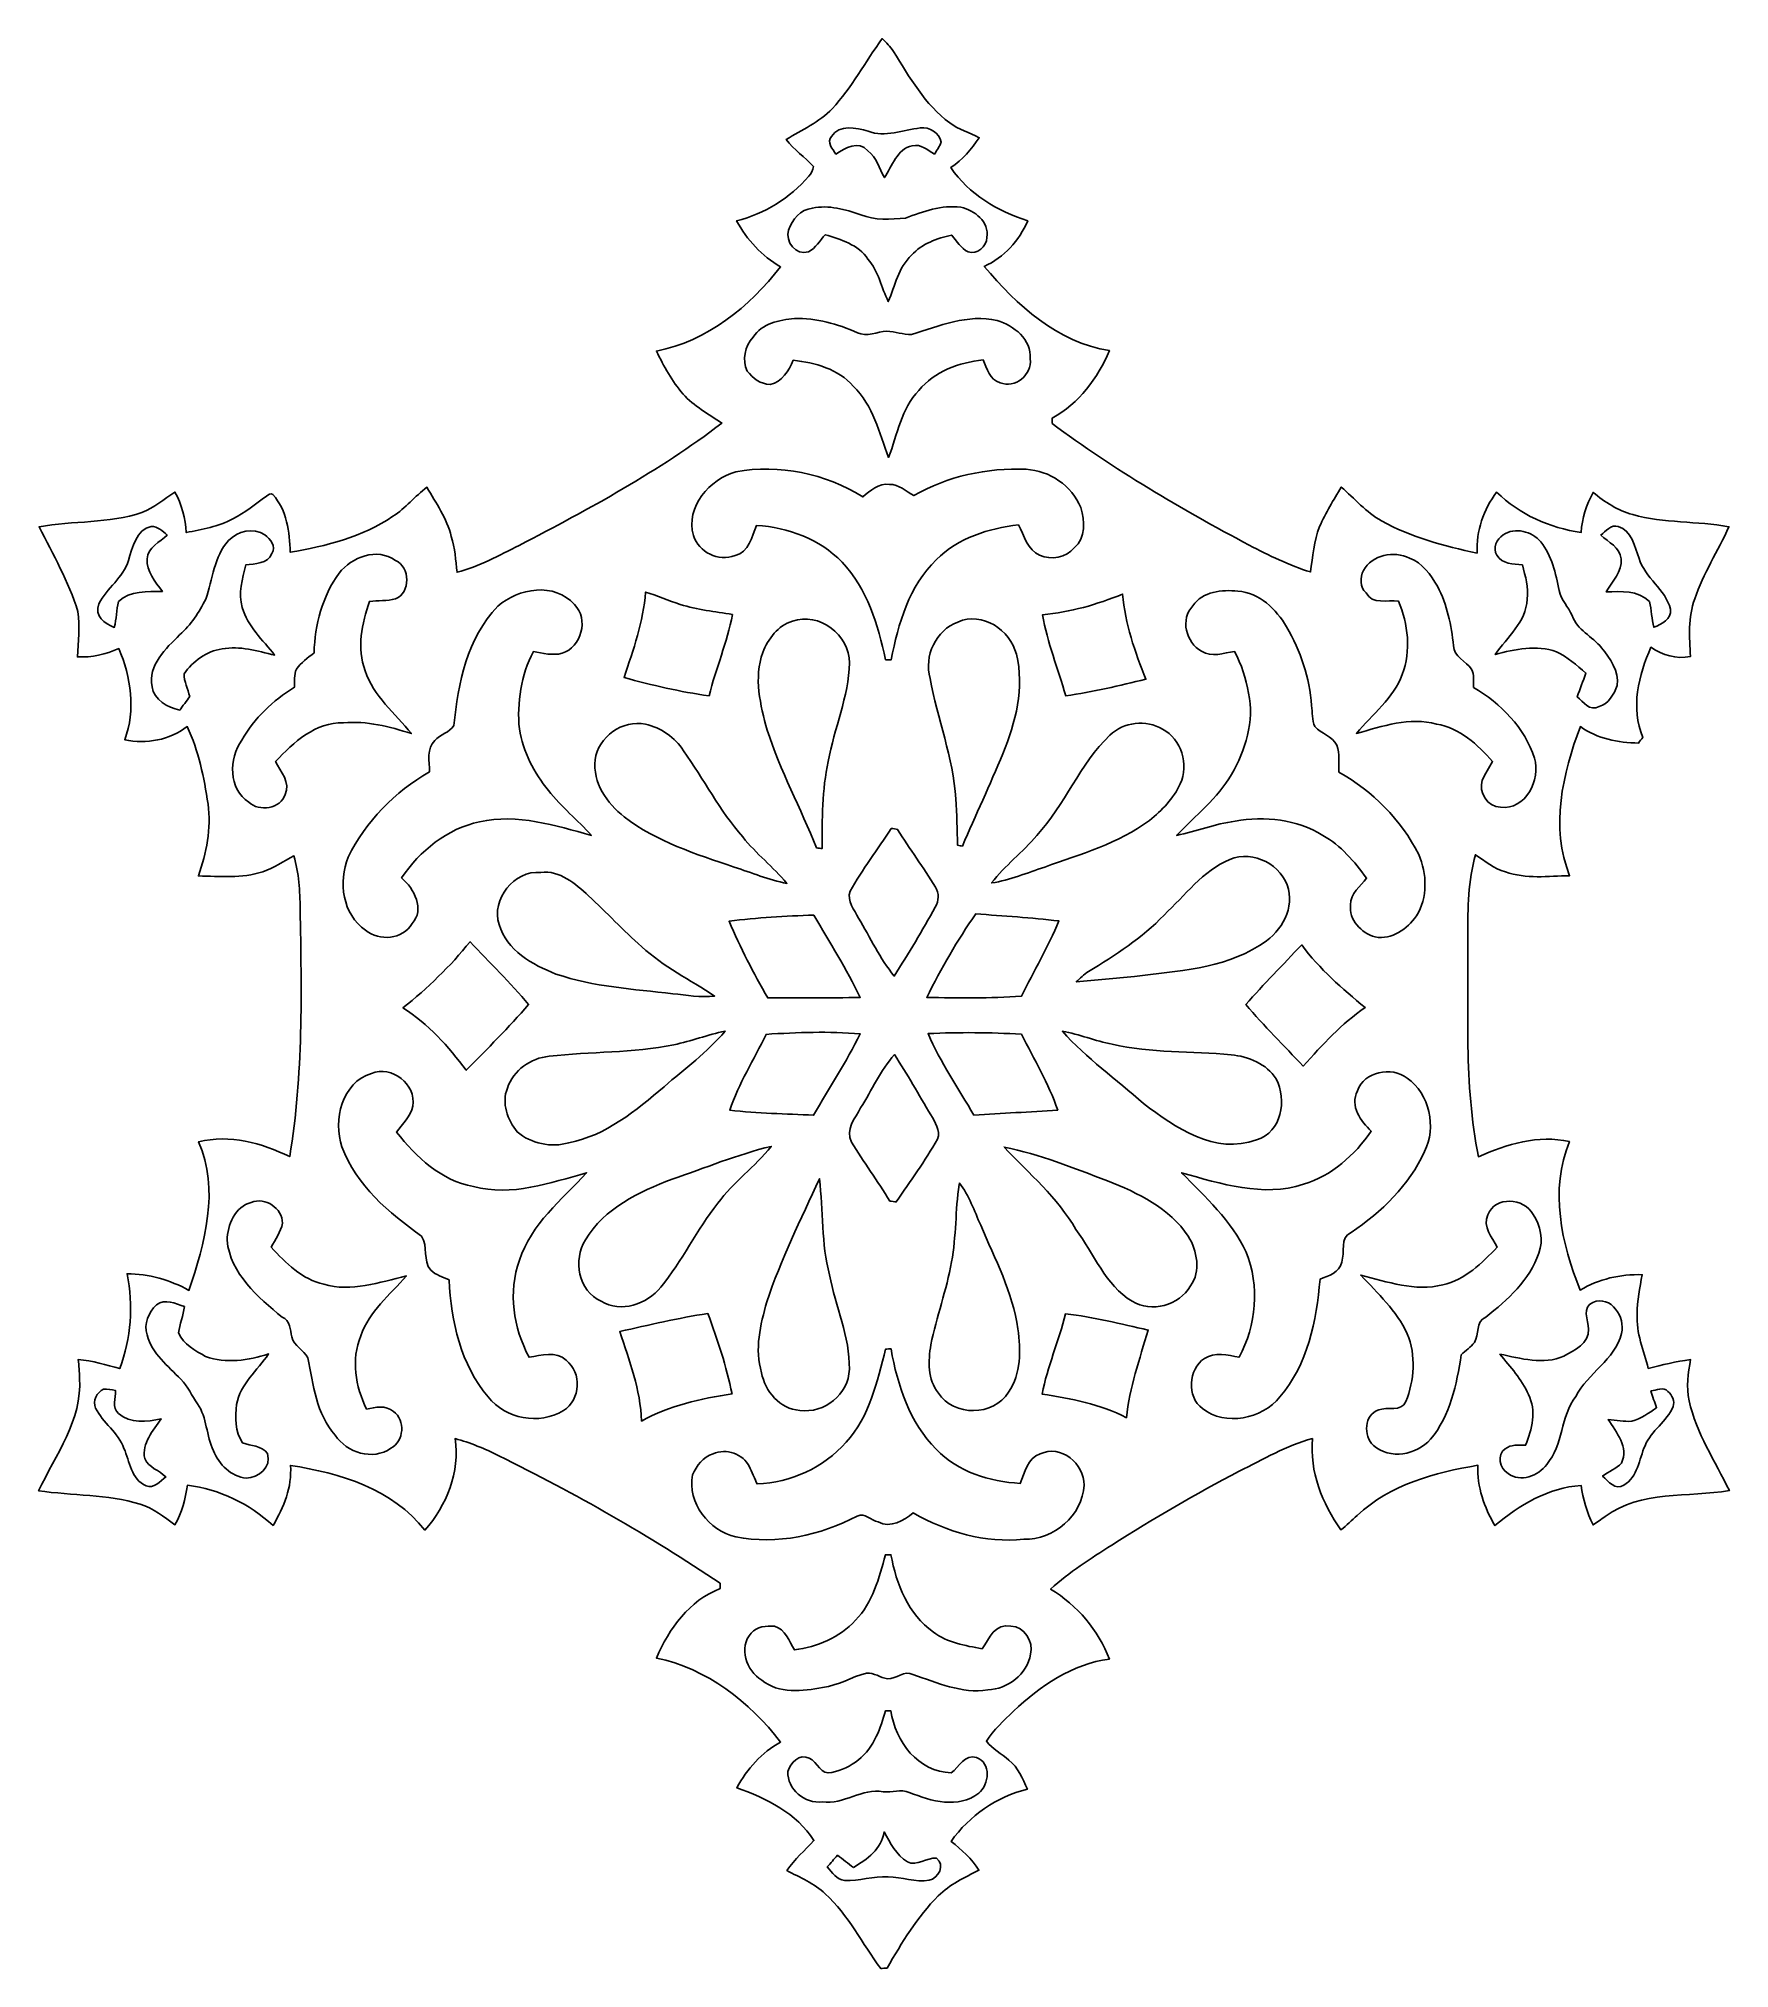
# Model space of a CAD drawing. Header units: centimetres. Extents: x -13.7 to 13.9, y -15.5 to 15.9.
import ezdxf

# ---------------------------------------------------------------- set-up
doc = ezdxf.new("R2010")
doc.units = ezdxf.units.CM
doc.header["$MEASUREMENT"] = 0
doc.layers.add('Layer 1', color=7, linetype='Continuous')

msp = doc.modelspace()

# ---------------------------------------------------------------- linework, layer by layer
at = {"layer": 'Layer 1', "color": 251}
for points, knots in [([(0.07585, 15.88629), (0.14252, 15.82208), (0.20849, 15.75576), (0.25859, 15.67744), (0.25859, 15.67744), (0.5207, 15.25976), (0.77188, 14.81032), (1.17757, 14.51328), (1.17757, 14.51328), (1.32151, 14.40462), (1.49719, 14.35206), (1.657, 14.27198), (1.657, 14.27198), (1.52647, 14.08783), (1.38536, 13.90791), (1.19204, 13.78691), (1.19204, 13.78691), (1.49154, 13.35476), (1.95157, 13.07606), (2.44581, 12.91837), (2.44581, 12.91837), (2.30752, 12.59628), (2.05881, 12.32147), (1.73743, 12.17718), (1.73743, 12.17718), (2.26766, 11.54183), (2.927, 10.94176), (3.77507, 10.80453), (3.77507, 10.80453), (3.58634, 10.35544), (3.27942, 9.94269), (2.84551, 9.70703), (2.84551, 9.70703), (2.8448, 9.68516), (2.84339, 9.64142), (2.84268, 9.6199), (2.84268, 9.6199), (3.84986, 8.8646), (4.94136, 8.23066), (6.05014, 7.63764), (6.05014, 7.63764), (6.37328, 7.47077), (6.70101, 7.30779), (7.04991, 7.20019), (7.04991, 7.20019), (7.08519, 7.4482), (7.10424, 7.70467), (7.19772, 7.93926), (7.19772, 7.93926), (7.29615, 8.16363), (7.42456, 8.37318), (7.5505, 8.58238), (7.5505, 8.58238), (7.76605, 8.39611), (7.95584, 8.17351), (8.20632, 8.03063), (8.20632, 8.03063), (8.68856, 7.76429), (9.2269, 7.62176), (9.76277, 7.50817), (9.76277, 7.50817), (9.74513, 7.87012), (9.87002, 8.21408), (10.08062, 8.50265), (10.08062, 8.50265), (10.4521, 8.13506), (10.94352, 7.9188), (11.45611, 7.8426), (11.45611, 7.8426), (11.47127, 8.07297), (11.54324, 8.2931), (11.65154, 8.49559), (11.65154, 8.49559), (11.84487, 8.34037), (12.05301, 8.19856), (12.29642, 8.13541), (12.29642, 8.13541), (12.80513, 7.99006), (13.34417, 8.03204), (13.86205, 7.93679), (13.86205, 7.93679), (13.68637, 7.54062), (13.44401, 7.17585), (13.30713, 6.7624), (13.30713, 6.7624), (13.19142, 6.46395), (13.22141, 6.13692), (13.23657, 5.82366), (13.23657, 5.82366), (13.00515, 5.77532), (12.78149, 5.84412), (12.59346, 5.9757), (12.59346, 5.9757), (12.39167, 5.52344), (12.25867, 4.98122), (12.45941, 4.50744), (12.45941, 4.50744), (12.43612, 4.47675), (12.41319, 4.44571), (12.39097, 4.41466), (12.39097, 4.41466), (12.05653, 4.41607), (11.71822, 4.48486), (11.44341, 4.68207), (11.44341, 4.68207), (11.15272, 3.91689), (10.95375, 3.042), (11.26913, 2.25284), (11.26913, 2.25284), (10.91988, 2.24931), (10.55864, 2.19604), (10.22244, 2.31669), (10.22244, 2.31669), (10.04041, 2.37031), (9.88977, 2.49167), (9.7349, 2.59609), (9.7349, 2.59609), (9.61778, 2.17064), (9.6079, 1.72614), (9.61002, 1.28764), (9.61002, 1.28764), (9.62554, 0.08326), (9.5444, -1.13418), (9.78394, -2.32339), (9.78394, -2.32339), (10.24431, -2.11596), (10.75761, -1.9618), (11.26455, -2.07574), (11.26455, -2.07574), (10.9414, -2.86244), (11.13719, -3.73486), (11.43988, -4.49474), (11.43988, -4.49474), (11.74468, -4.312), (12.09463, -4.23439), (12.44988, -4.24286), (12.44988, -4.24286), (12.41284, -4.45594), (12.36521, -4.66796), (12.36839, -4.88632), (12.36839, -4.88632), (12.35075, -5.19254), (12.47281, -5.4804), (12.54972, -5.77074), (12.54972, -5.77074), (12.77514, -5.709), (13.00304, -5.65856), (13.23481, -5.62434), (13.23481, -5.62434), (13.20553, -5.84729), (13.16143, -6.07272), (13.21364, -6.29708), (13.21364, -6.29708), (13.33465, -6.82378), (13.63416, -7.27992), (13.87016, -7.75864), (13.87016, -7.75864), (13.202, -7.87259), (12.42624, -7.74982), (11.84875, -8.18197), (11.84875, -8.18197), (11.78172, -8.22643), (11.71646, -8.27334), (11.65013, -8.31885), (11.65013, -8.31885), (11.55065, -8.1153), (11.49032, -7.89728), (11.45505, -7.67433), (11.45505, -7.67433), (10.92059, -7.71313), (10.45175, -7.99147), (10.05205, -8.32908), (10.05205, -8.32908), (9.87848, -8.02957), (9.75889, -7.70008), (9.77618, -7.34695), (9.77618, -7.34695), (9.07521, -7.46231), (8.34108, -7.66304), (7.81085, -8.16363), (7.81085, -8.16363), (7.72266, -8.2423), (7.63729, -8.3245), (7.54521, -8.39893), (7.54521, -8.39893), (7.23865, -7.96643), (7.03368, -7.45031), (7.08096, -6.91197), (7.08096, -6.91197), (6.65727, -7.02557), (6.27944, -7.25205), (5.88821, -7.44255), (5.88821, -7.44255), (5.18089, -7.81544), (4.48874, -8.21725), (3.81423, -8.64658), (3.81423, -8.64658), (3.47098, -8.86919), (3.12103, -9.08544), (2.81834, -9.36343), (2.81834, -9.36343), (3.25155, -9.62942), (3.59516, -10.0263), (3.77613, -10.50361), (3.77613, -10.50361), (3.16936, -10.57875), (2.65042, -10.94458), (2.21333, -11.35027), (2.21333, -11.35027), (2.05846, -11.50585), (1.88807, -11.65366), (1.77165, -11.84204), (1.77165, -11.84204), (1.87113, -11.96904), (2.02071, -12.04207), (2.13819, -12.15178), (2.13819, -12.15178), (2.29517, -12.26467), (2.35797, -12.45306), (2.43911, -12.62098), (2.43911, -12.62098), (1.93851, -12.74868), (1.49472, -13.04925), (1.19733, -13.47223), (1.19733, -13.47223), (1.36913, -13.60734), (1.53458, -13.75481), (1.65135, -13.94178), (1.65135, -13.94178), (1.41887, -14.06031), (1.17616, -14.17108), (0.98848, -14.35876), (0.98848, -14.35876), (0.64664, -14.70096), (0.39617, -15.12076), (0.15522, -15.53704), (0.15522, -15.53704), (0.12947, -15.53774), (0.07832, -15.53951), (0.05256, -15.54021), (0.05256, -15.54021), (-0.25153, -15.13805), (-0.47343, -14.66815), (-0.85125, -14.32666), (-0.85125, -14.32666), (-1.02976, -14.1545), (-1.26294, -14.06243), (-1.47673, -13.94495), (-1.47673, -13.94495), (-1.35079, -13.76257), (-1.18569, -13.61722), (-1.0347, -13.45882), (-1.0347, -13.45882), (-1.31868, -13.01432), (-1.81046, -12.76738), (-2.2927, -12.59805), (-2.2927, -12.59805), (-2.12408, -12.29078), (-1.88419, -12.02619), (-1.57833, -11.85333), (-1.57833, -11.85333), (-2.08633, -11.2014), (-2.77813, -10.65636), (-3.60116, -10.48561), (-3.60116, -10.48561), (-3.39513, -10.0076), (-3.06317, -9.54793), (-2.56328, -9.35531), (-2.56328, -9.35531), (-2.56293, -9.33379), (-2.56258, -9.29076), (-2.56223, -9.26924), (-2.56223, -9.26924), (-3.71299, -8.49171), (-4.92407, -7.80627), (-6.16867, -7.19208), (-6.16867, -7.19208), (-6.39621, -7.07708), (-6.63222, -6.97689), (-6.87917, -6.91197), (-6.87917, -6.91197), (-6.79662, -7.45666), (-7.01428, -7.99853), (-7.36918, -8.40352), (-7.36918, -8.40352), (-7.89764, -7.73077), (-8.74818, -7.47536), (-9.55922, -7.34942), (-9.55922, -7.34942), (-9.52994, -7.70502), (-9.66964, -8.02852), (-9.84109, -8.32732), (-9.84109, -8.32732), (-10.22844, -7.97313), (-10.71316, -7.73748), (-11.23668, -7.67186), (-11.23668, -7.67186), (-11.26843, -7.89587), (-11.32769, -8.11777), (-11.43988, -8.31568), (-11.43988, -8.31568), (-11.61874, -8.18868), (-11.79266, -8.04439), (-12.00679, -7.98054), (-12.00679, -7.98054), (-12.54266, -7.8165), (-13.11099, -7.84331), (-13.65991, -7.76146), (-13.65991, -7.76146), (-13.38298, -7.17938), (-12.94906, -6.60753), (-12.9921, -5.93055), (-12.9921, -5.93055), (-12.99774, -5.82542), (-13.00515, -5.72629), (-13.01362, -5.62257), (-13.01362, -5.62257), (-12.78326, -5.64656), (-12.55995, -5.71077), (-12.33734, -5.7718), (-12.33734, -5.7718), (-12.15566, -5.27897), (-12.11051, -4.7431), (-12.21952, -4.2291), (-12.21952, -4.2291), (-11.86462, -4.2291), (-11.52137, -4.32823), (-11.21234, -4.49862), (-11.21234, -4.49862), (-10.95657, -3.73274), (-10.70822, -2.85538), (-11.05606, -2.07821), (-11.05606, -2.07821), (-10.54559, -1.95651), (-10.03018, -2.09479), (-9.57157, -2.32022), (-9.57157, -2.32022), (-9.34967, -0.98954), (-9.37683, 0.36724), (-9.40153, 1.71168), (-9.40153, 1.71168), (-9.40329, 2.00272), (-9.42164, 2.29694), (-9.50348, 2.57775), (-9.50348, 2.57775), (-9.67317, 2.49237), (-9.82839, 2.37455), (-10.01148, 2.31881), (-10.01148, 2.31881), (-10.34874, 2.20521), (-10.70928, 2.24614), (-11.05817, 2.25037), (-11.05817, 2.25037), (-10.92447, 2.62431), (-10.84615, 3.02225), (-10.89978, 3.42089), (-10.89978, 3.42089), (-10.96716, 3.85057), (-11.05253, 4.28801), (-11.24056, 4.68383), (-11.24056, 4.68383), (-11.52772, 4.45982), (-11.90308, 4.39632), (-12.25762, 4.46758), (-12.25762, 4.46758), (-12.07594, 4.94841), (-12.15531, 5.49063), (-12.35428, 5.95348), (-12.35428, 5.95348), (-12.5663, 5.85788), (-12.79419, 5.80708), (-13.02773, 5.81766), (-13.02773, 5.81766), (-13.01644, 6.06354), (-12.98681, 6.31261), (-13.02244, 6.55673), (-13.02244, 6.55673), (-13.16602, 7.04462), (-13.42778, 7.48312), (-13.65179, 7.93609), (-13.65179, 7.93609), (-13.09723, 8.03769), (-12.51585, 7.98583), (-11.97716, 8.16927), (-11.97716, 8.16927), (-11.78031, 8.24724), (-11.61627, 8.38588), (-11.44094, 8.50194), (-11.44094, 8.50194), (-11.32699, 8.29874), (-11.27443, 8.07261), (-11.25467, 7.8419), (-11.25467, 7.8419), (-10.99714, 7.89622), (-10.7315, 7.93962), (-10.49726, 8.06626), (-10.49726, 8.06626), (-10.30005, 8.16504), (-10.1286, 8.30545), (-9.95186, 8.43562), (-9.95186, 8.43562), (-9.91941, 8.45785), (-9.88307, 8.49454), (-9.84426, 8.46173), (-9.84426, 8.46173), (-9.61813, 8.20561), (-9.56945, 7.85072), (-9.56381, 7.52228), (-9.56381, 7.52228), (-8.98102, 7.62), (-8.38659, 7.77099), (-7.89164, 8.10648), (-7.89164, 8.10648), (-7.68597, 8.23983), (-7.53145, 8.43386), (-7.33743, 8.58132), (-7.33743, 8.58132), (-7.18961, 8.32273), (-7.00864, 8.07226), (-6.94055, 7.77734), (-6.94055, 7.77734), (-6.88199, 7.5886), (-6.86788, 7.39105), (-6.84565, 7.19596), (-6.84565, 7.19596), (-6.48758, 7.29051), (-6.16232, 7.47077), (-5.83283, 7.63411), (-5.83283, 7.63411), (-4.69336, 8.22537), (-3.55776, 8.84379), (-2.53506, 9.62378), (-2.53506, 9.62378), (-2.75167, 9.773), (-2.98838, 9.90106), (-3.16759, 10.09685), (-3.16759, 10.09685), (-3.34539, 10.30781), (-3.48192, 10.54911), (-3.59939, 10.79782), (-3.59939, 10.79782), (-2.77142, 10.95904), (-2.08633, 11.51996), (-1.57798, 12.16836), (-1.57798, 12.16836), (-1.88595, 12.34369), (-2.12584, 12.61145), (-2.29411, 12.92049), (-2.29411, 12.92049), (-1.83797, 13.03055), (-1.4284, 13.29196), (-1.11936, 13.64368), (-1.11936, 13.64368), (-1.08303, 13.68989), (-1.05445, 13.74352), (-1.04246, 13.80137), (-1.04246, 13.80137), (-1.18533, 13.95377), (-1.35714, 14.0783), (-1.48766, 14.2434), (-1.48766, 14.2434), (-1.23225, 14.40039), (-0.94897, 14.52421), (-0.73801, 14.74294), (-0.73801, 14.74294), (-0.42122, 15.09042), (-0.19932, 15.50776), (0.07585, 15.88629), (0.07585, 15.88629), (0.07585, 15.88629), (0.07585, 15.88629), (0.07585, 15.88629)], [0, 0, 0, 0, 0.00840336, 0.00840336, 0.00840336, 0.00840336, 0.01680672, 0.01680672, 0.01680672, 0.01680672, 0.02521008, 0.02521008, 0.02521008, 0.02521008, 0.03361345, 0.03361345, 0.03361345, 0.03361345, 0.04201681, 0.04201681, 0.04201681, 0.04201681, 0.05042017, 0.05042017, 0.05042017, 0.05042017, 0.05882353, 0.05882353, 0.05882353, 0.05882353, 0.06722689, 0.06722689, 0.06722689, 0.06722689, 0.07563025, 0.07563025, 0.07563025, 0.07563025, 0.08403361, 0.08403361, 0.08403361, 0.08403361, 0.09243697, 0.09243697, 0.09243697, 0.09243697, 0.10084034, 0.10084034, 0.10084034, 0.10084034, 0.1092437, 0.1092437, 0.1092437, 0.1092437, 0.11764706, 0.11764706, 0.11764706, 0.11764706, 0.12605042, 0.12605042, 0.12605042, 0.12605042, 0.13445378, 0.13445378, 0.13445378, 0.13445378, 0.14285714, 0.14285714, 0.14285714, 0.14285714, 0.1512605, 0.1512605, 0.1512605, 0.1512605, 0.15966387, 0.15966387, 0.15966387, 0.15966387, 0.16806723, 0.16806723, 0.16806723, 0.16806723, 0.17647059, 0.17647059, 0.17647059, 0.17647059, 0.18487395, 0.18487395, 0.18487395, 0.18487395, 0.19327731, 0.19327731, 0.19327731, 0.19327731, 0.20168067, 0.20168067, 0.20168067, 0.20168067, 0.21008403, 0.21008403, 0.21008403, 0.21008403, 0.21848739, 0.21848739, 0.21848739, 0.21848739, 0.22689076, 0.22689076, 0.22689076, 0.22689076, 0.23529412, 0.23529412, 0.23529412, 0.23529412, 0.24369748, 0.24369748, 0.24369748, 0.24369748, 0.25210084, 0.25210084, 0.25210084, 0.25210084, 0.2605042, 0.2605042, 0.2605042, 0.2605042, 0.26890756, 0.26890756, 0.26890756, 0.26890756, 0.27731092, 0.27731092, 0.27731092, 0.27731092, 0.28571429, 0.28571429, 0.28571429, 0.28571429, 0.29411765, 0.29411765, 0.29411765, 0.29411765, 0.30252101, 0.30252101, 0.30252101, 0.30252101, 0.31092437, 0.31092437, 0.31092437, 0.31092437, 0.31932773, 0.31932773, 0.31932773, 0.31932773, 0.32773109, 0.32773109, 0.32773109, 0.32773109, 0.33613445, 0.33613445, 0.33613445, 0.33613445, 0.34453782, 0.34453782, 0.34453782, 0.34453782, 0.35294118, 0.35294118, 0.35294118, 0.35294118, 0.36134454, 0.36134454, 0.36134454, 0.36134454, 0.3697479, 0.3697479, 0.3697479, 0.3697479, 0.37815126, 0.37815126, 0.37815126, 0.37815126, 0.38655462, 0.38655462, 0.38655462, 0.38655462, 0.39495798, 0.39495798, 0.39495798, 0.39495798, 0.40336134, 0.40336134, 0.40336134, 0.40336134, 0.41176471, 0.41176471, 0.41176471, 0.41176471, 0.42016807, 0.42016807, 0.42016807, 0.42016807, 0.42857143, 0.42857143, 0.42857143, 0.42857143, 0.43697479, 0.43697479, 0.43697479, 0.43697479, 0.44537815, 0.44537815, 0.44537815, 0.44537815, 0.45378151, 0.45378151, 0.45378151, 0.45378151, 0.46218487, 0.46218487, 0.46218487, 0.46218487, 0.47058824, 0.47058824, 0.47058824, 0.47058824, 0.4789916, 0.4789916, 0.4789916, 0.4789916, 0.48739496, 0.48739496, 0.48739496, 0.48739496, 0.49579832, 0.49579832, 0.49579832, 0.49579832, 0.50420168, 0.50420168, 0.50420168, 0.50420168, 0.51260504, 0.51260504, 0.51260504, 0.51260504, 0.5210084, 0.5210084, 0.5210084, 0.5210084, 0.52941176, 0.52941176, 0.52941176, 0.52941176, 0.53781513, 0.53781513, 0.53781513, 0.53781513, 0.54621849, 0.54621849, 0.54621849, 0.54621849, 0.55462185, 0.55462185, 0.55462185, 0.55462185, 0.56302521, 0.56302521, 0.56302521, 0.56302521, 0.57142857, 0.57142857, 0.57142857, 0.57142857, 0.57983193, 0.57983193, 0.57983193, 0.57983193, 0.58823529, 0.58823529, 0.58823529, 0.58823529, 0.59663866, 0.59663866, 0.59663866, 0.59663866, 0.60504202, 0.60504202, 0.60504202, 0.60504202, 0.61344538, 0.61344538, 0.61344538, 0.61344538, 0.62184874, 0.62184874, 0.62184874, 0.62184874, 0.6302521, 0.6302521, 0.6302521, 0.6302521, 0.63865546, 0.63865546, 0.63865546, 0.63865546, 0.64705882, 0.64705882, 0.64705882, 0.64705882, 0.65546218, 0.65546218, 0.65546218, 0.65546218, 0.66386555, 0.66386555, 0.66386555, 0.66386555, 0.67226891, 0.67226891, 0.67226891, 0.67226891, 0.68067227, 0.68067227, 0.68067227, 0.68067227, 0.68907563, 0.68907563, 0.68907563, 0.68907563, 0.69747899, 0.69747899, 0.69747899, 0.69747899, 0.70588235, 0.70588235, 0.70588235, 0.70588235, 0.71428571, 0.71428571, 0.71428571, 0.71428571, 0.72268908, 0.72268908, 0.72268908, 0.72268908, 0.73109244, 0.73109244, 0.73109244, 0.73109244, 0.7394958, 0.7394958, 0.7394958, 0.7394958, 0.74789916, 0.74789916, 0.74789916, 0.74789916, 0.75630252, 0.75630252, 0.75630252, 0.75630252, 0.76470588, 0.76470588, 0.76470588, 0.76470588, 0.77310924, 0.77310924, 0.77310924, 0.77310924, 0.78151261, 0.78151261, 0.78151261, 0.78151261, 0.78991597, 0.78991597, 0.78991597, 0.78991597, 0.79831933, 0.79831933, 0.79831933, 0.79831933, 0.80672269, 0.80672269, 0.80672269, 0.80672269, 0.81512605, 0.81512605, 0.81512605, 0.81512605, 0.82352941, 0.82352941, 0.82352941, 0.82352941, 0.83193277, 0.83193277, 0.83193277, 0.83193277, 0.84033613, 0.84033613, 0.84033613, 0.84033613, 0.8487395, 0.8487395, 0.8487395, 0.8487395, 0.85714286, 0.85714286, 0.85714286, 0.85714286, 0.86554622, 0.86554622, 0.86554622, 0.86554622, 0.87394958, 0.87394958, 0.87394958, 0.87394958, 0.88235294, 0.88235294, 0.88235294, 0.88235294, 0.8907563, 0.8907563, 0.8907563, 0.8907563, 0.89915966, 0.89915966, 0.89915966, 0.89915966, 0.90756303, 0.90756303, 0.90756303, 0.90756303, 0.91596639, 0.91596639, 0.91596639, 0.91596639, 0.92436975, 0.92436975, 0.92436975, 0.92436975, 0.93277311, 0.93277311, 0.93277311, 0.93277311, 0.94117647, 0.94117647, 0.94117647, 0.94117647, 0.94957983, 0.94957983, 0.94957983, 0.94957983, 0.95798319, 0.95798319, 0.95798319, 0.95798319, 0.96638655, 0.96638655, 0.96638655, 0.96638655, 0.97478992, 0.97478992, 0.97478992, 0.97478992, 0.98319328, 0.98319328, 0.98319328, 0.98319328, 1, 1, 1, 1]), ([(-0.74859, 14.29385), (-0.83432, 14.19542), (-0.73237, 14.09065), (-0.6791, 14.00563), (-0.6791, 14.00563), (-0.52705, 14.097), (-0.30656, 14.24481), (-0.16051, 14.05714), (-0.16051, 14.05714), (-0.01305, 13.95624), (0.0314, 13.7735), (0.11112, 13.62287), (0.11112, 13.62287), (0.23918, 13.80984), (0.31679, 14.08677), (0.56339, 14.14039), (0.56339, 14.14039), (0.70697, 14.17461), (0.81386, 14.06984), (0.92604, 14.00528), (0.92604, 14.00528), (0.96661, 14.06701), (1.01106, 14.12804), (1.03434, 14.19895), (1.03434, 14.19895), (1.00436, 14.35029), (0.84596, 14.45542), (0.69497, 14.43249), (0.69497, 14.43249), (0.41734, 14.39333), (0.12312, 14.27551), (-0.15522, 14.37711), (-0.15522, 14.37711), (-0.34819, 14.43355), (-0.6223, 14.49705), (-0.74859, 14.29385), (-0.74859, 14.29385), (-0.74859, 14.29385), (-0.74859, 14.29385), (-0.74859, 14.29385)], [0, 0, 0, 0, 0.09090909, 0.09090909, 0.09090909, 0.09090909, 0.18181818, 0.18181818, 0.18181818, 0.18181818, 0.27272727, 0.27272727, 0.27272727, 0.27272727, 0.36363636, 0.36363636, 0.36363636, 0.36363636, 0.45454545, 0.45454545, 0.45454545, 0.45454545, 0.54545455, 0.54545455, 0.54545455, 0.54545455, 0.63636364, 0.63636364, 0.63636364, 0.63636364, 0.72727273, 0.72727273, 0.72727273, 0.72727273, 0.81818182, 0.81818182, 0.81818182, 0.81818182, 1, 1, 1, 1]), ([(-1.06151, 13.1258), (-1.24778, 13.10181), (-1.39629, 12.94165), (-1.44745, 12.76703), (-1.44745, 12.76703), (-1.50883, 12.58323), (-1.3275, 12.34899), (-1.12501, 12.41213), (-1.12501, 12.41213), (-1.00859, 12.47704), (-0.93839, 12.59628), (-0.85196, 12.6933), (-0.85196, 12.6933), (-0.60078, 12.61286), (-0.30903, 12.53314), (-0.15734, 12.29572), (-0.15734, 12.29572), (0.01623, 12.09851), (0.06174, 11.83322), (0.17462, 11.60286), (0.17462, 11.60286), (0.2861, 11.86039), (0.33584, 12.16096), (0.55421, 12.35816), (0.55421, 12.35816), (0.72284, 12.54831), (0.96732, 12.63368), (1.20862, 12.68589), (1.20862, 12.68589), (1.29081, 12.58923), (1.35819, 12.46964), (1.47638, 12.41178), (1.47638, 12.41178), (1.62066, 12.36345), (1.77624, 12.5028), (1.78118, 12.64673), (1.78118, 12.64673), (1.81786, 12.90426), (1.58256, 13.09123), (1.35749, 13.13991), (1.35749, 13.13991), (1.04281, 13.18154), (0.74542, 13.07042), (0.45755, 12.96423), (0.45755, 12.96423), (0.21484, 12.94165), (-0.04339, 12.92119), (-0.2734, 13.01821), (-0.2734, 13.01821), (-0.52564, 13.10675), (-0.79269, 13.17907), (-1.06151, 13.1258), (-1.06151, 13.1258), (-1.06151, 13.1258), (-1.06151, 13.1258), (-1.06151, 13.1258)], [0, 0, 0, 0, 0.06666667, 0.06666667, 0.06666667, 0.06666667, 0.13333333, 0.13333333, 0.13333333, 0.13333333, 0.2, 0.2, 0.2, 0.2, 0.26666667, 0.26666667, 0.26666667, 0.26666667, 0.33333333, 0.33333333, 0.33333333, 0.33333333, 0.4, 0.4, 0.4, 0.4, 0.46666667, 0.46666667, 0.46666667, 0.46666667, 0.53333333, 0.53333333, 0.53333333, 0.53333333, 0.6, 0.6, 0.6, 0.6, 0.66666667, 0.66666667, 0.66666667, 0.66666667, 0.73333333, 0.73333333, 0.73333333, 0.73333333, 0.8, 0.8, 0.8, 0.8, 0.86666667, 0.86666667, 0.86666667, 0.86666667, 1, 1, 1, 1]), ([(-2.026, 11.02219), (-2.16041, 10.87755), (-2.20768, 10.65283), (-2.12161, 10.47186), (-2.12161, 10.47186), (-2.03271, 10.35756), (-1.90112, 10.25631), (-1.75013, 10.25454), (-1.75013, 10.25454), (-1.54869, 10.29582), (-1.44709, 10.47856), (-1.37195, 10.64895), (-1.37195, 10.64895), (-1.01459, 10.60732), (-0.63923, 10.50819), (-0.39511, 10.2235), (-0.39511, 10.2235), (-0.07303, 9.91306), (0.02752, 9.46785), (0.18062, 9.06604), (0.18062, 9.06604), (0.32032, 9.43822), (0.38911, 9.85873), (0.67134, 10.15753), (0.67134, 10.15753), (0.92357, 10.46939), (1.33138, 10.61085), (1.71873, 10.65495), (1.71873, 10.65495), (1.78082, 10.51489), (1.82915, 10.33216), (1.99496, 10.28277), (1.99496, 10.28277), (2.23344, 10.18293), (2.5273, 10.41188), (2.48638, 10.67153), (2.48638, 10.67153), (2.51143, 10.98656), (2.21827, 11.21375), (1.94663, 11.29453), (1.94663, 11.29453), (1.47002, 11.40707), (1.00154, 11.20528), (0.55316, 11.07017), (0.55316, 11.07017), (0.41663, 11.0617), (0.28716, 11.11744), (0.15169, 11.12273), (0.15169, 11.12273), (-0.00706, 11.11285), (-0.17392, 11.02007), (-0.32808, 11.09733), (-0.32808, 11.09733), (-0.64946, 11.24267), (-0.99871, 11.33299), (-1.3529, 11.32981), (-1.3529, 11.32981), (-1.59738, 11.30194), (-1.88489, 11.25114), (-2.026, 11.02219), (-2.026, 11.02219), (-2.026, 11.02219), (-2.026, 11.02219), (-2.026, 11.02219)], [0, 0, 0, 0, 0.05882353, 0.05882353, 0.05882353, 0.05882353, 0.11764706, 0.11764706, 0.11764706, 0.11764706, 0.17647059, 0.17647059, 0.17647059, 0.17647059, 0.23529412, 0.23529412, 0.23529412, 0.23529412, 0.29411765, 0.29411765, 0.29411765, 0.29411765, 0.35294118, 0.35294118, 0.35294118, 0.35294118, 0.41176471, 0.41176471, 0.41176471, 0.41176471, 0.47058824, 0.47058824, 0.47058824, 0.47058824, 0.52941176, 0.52941176, 0.52941176, 0.52941176, 0.58823529, 0.58823529, 0.58823529, 0.58823529, 0.64705882, 0.64705882, 0.64705882, 0.64705882, 0.70588235, 0.70588235, 0.70588235, 0.70588235, 0.76470588, 0.76470588, 0.76470588, 0.76470588, 0.82352941, 0.82352941, 0.82352941, 0.82352941, 0.88235294, 0.88235294, 0.88235294, 0.88235294, 1, 1, 1, 1]), ([(-2.30646, 8.83356), (-2.73403, 8.70938), (-3.12914, 8.26488), (-2.99791, 7.79462), (-2.99791, 7.79462), (-2.91218, 7.52299), (-2.58939, 7.35753), (-2.32093, 7.46866), (-2.32093, 7.46866), (-2.09479, 7.51875), (-2.04399, 7.77875), (-1.97062, 7.95902), (-1.97062, 7.95902), (-1.45697, 7.92233), (-0.93874, 7.73889), (-0.5775, 7.36), (-0.5775, 7.36), (-0.17039, 6.92714), (0.01023, 6.34012), (0.13017, 5.77074), (0.13017, 5.77074), (0.15311, 5.77074), (0.19897, 5.77039), (0.2219, 5.77039), (0.2219, 5.77039), (0.33831, 6.35847), (0.51294, 6.97301), (0.95956, 7.40128), (0.95956, 7.40128), (1.30951, 7.75688), (1.80975, 7.91034), (2.29306, 7.96819), (2.29306, 7.96819), (2.38972, 7.79427), (2.44087, 7.56073), (2.63913, 7.47183), (2.63913, 7.47183), (2.82504, 7.39246), (3.07128, 7.43232), (3.20357, 7.59178), (3.20357, 7.59178), (3.39125, 7.75406), (3.37855, 8.0331), (3.30976, 8.24865), (3.30976, 8.24865), (3.16371, 8.60601), (2.80035, 8.85155), (2.41759, 8.87236), (2.41759, 8.87236), (1.7847, 8.89741), (1.13982, 8.76406), (0.5909, 8.44338), (0.5909, 8.44338), (0.46355, 8.50935), (0.34925, 8.63424), (0.19579, 8.62612), (0.19579, 8.62612), (0.01658, 8.64764), (-0.1143, 8.52311), (-0.24165, 8.42327), (-0.24165, 8.42327), (-0.84737, 8.8071), (-1.6002, 8.95667), (-2.30646, 8.83356), (-2.30646, 8.83356), (-2.30646, 8.83356), (-2.30646, 8.83356), (-2.30646, 8.83356)], [0, 0, 0, 0, 0.05555556, 0.05555556, 0.05555556, 0.05555556, 0.11111111, 0.11111111, 0.11111111, 0.11111111, 0.16666667, 0.16666667, 0.16666667, 0.16666667, 0.22222222, 0.22222222, 0.22222222, 0.22222222, 0.27777778, 0.27777778, 0.27777778, 0.27777778, 0.33333333, 0.33333333, 0.33333333, 0.33333333, 0.38888889, 0.38888889, 0.38888889, 0.38888889, 0.44444444, 0.44444444, 0.44444444, 0.44444444, 0.5, 0.5, 0.5, 0.5, 0.55555556, 0.55555556, 0.55555556, 0.55555556, 0.61111111, 0.61111111, 0.61111111, 0.61111111, 0.66666667, 0.66666667, 0.66666667, 0.66666667, 0.72222222, 0.72222222, 0.72222222, 0.72222222, 0.77777778, 0.77777778, 0.77777778, 0.77777778, 0.83333333, 0.83333333, 0.83333333, 0.83333333, 0.88888889, 0.88888889, 0.88888889, 0.88888889, 1, 1, 1, 1]), ([(-11.82476, 7.9435), (-12.07417, 7.90222), (-12.1285, 7.5879), (-12.19729, 7.38964), (-12.19729, 7.38964), (-12.27702, 7.10353), (-12.5543, 6.93949), (-12.67883, 6.68126), (-12.67883, 6.68126), (-12.75962, 6.47629), (-12.58182, 6.35811), (-12.4273, 6.29779), (-12.4273, 6.29779), (-12.38991, 6.43537), (-12.39591, 6.58107), (-12.35675, 6.71795), (-12.35675, 6.71795), (-12.16801, 6.90421), (-11.88649, 6.87705), (-11.64484, 6.88375), (-11.64484, 6.88375), (-11.75738, 7.0418), (-11.90484, 7.2076), (-11.89355, 7.41433), (-11.89355, 7.41433), (-11.8812, 7.60518), (-11.68576, 7.68632), (-11.56406, 7.80203), (-11.56406, 7.80203), (-11.64167, 7.86059), (-11.72034, 7.94667), (-11.82476, 7.9435), (-11.82476, 7.9435), (-11.82476, 7.9435), (-11.82476, 7.9435), (-11.82476, 7.9435)], [0, 0, 0, 0, 0.1, 0.1, 0.1, 0.1, 0.2, 0.2, 0.2, 0.2, 0.3, 0.3, 0.3, 0.3, 0.4, 0.4, 0.4, 0.4, 0.5, 0.5, 0.5, 0.5, 0.6, 0.6, 0.6, 0.6, 0.7, 0.7, 0.7, 0.7, 0.8, 0.8, 0.8, 0.8, 1, 1, 1, 1]), ([(-10.56887, 7.71137), (-10.80135, 7.44926), (-10.83063, 7.07919), (-10.93505, 6.75957), (-10.93505, 6.75957), (-11.049, 6.5465), (-11.17741, 6.3373), (-11.36403, 6.1789), (-11.36403, 6.1789), (-11.58381, 5.95242), (-11.88367, 5.68572), (-11.81276, 5.33259), (-11.81276, 5.33259), (-11.78525, 5.1114), (-11.55559, 4.9978), (-11.36191, 4.95018), (-11.36191, 4.95018), (-11.32134, 5.00521), (-11.24021, 5.11528), (-11.19964, 5.17066), (-11.19964, 5.17066), (-11.22751, 5.29484), (-11.29242, 5.41408), (-11.29206, 5.5439), (-11.29206, 5.5439), (-11.14213, 5.74075), (-10.92694, 5.91714), (-10.67259, 5.94642), (-10.67259, 5.94642), (-10.38366, 6.00463), (-10.09721, 5.9115), (-9.81745, 5.84659), (-9.81745, 5.84659), (-10.00866, 6.09353), (-10.2549, 6.31296), (-10.34486, 6.62129), (-10.34486, 6.62129), (-10.41047, 6.85412), (-10.34239, 7.08872), (-10.28771, 7.3152), (-10.28771, 7.3152), (-10.13636, 7.33813), (-9.92964, 7.32931), (-9.86084, 7.49935), (-9.86084, 7.49935), (-9.7917, 7.614), (-9.88095, 7.73994), (-9.97726, 7.80309), (-9.97726, 7.80309), (-10.15965, 7.93327), (-10.42176, 7.86342), (-10.56887, 7.71137), (-10.56887, 7.71137), (-10.56887, 7.71137), (-10.56887, 7.71137), (-10.56887, 7.71137)], [0, 0, 0, 0, 0.06666667, 0.06666667, 0.06666667, 0.06666667, 0.13333333, 0.13333333, 0.13333333, 0.13333333, 0.2, 0.2, 0.2, 0.2, 0.26666667, 0.26666667, 0.26666667, 0.26666667, 0.33333333, 0.33333333, 0.33333333, 0.33333333, 0.4, 0.4, 0.4, 0.4, 0.46666667, 0.46666667, 0.46666667, 0.46666667, 0.53333333, 0.53333333, 0.53333333, 0.53333333, 0.6, 0.6, 0.6, 0.6, 0.66666667, 0.66666667, 0.66666667, 0.66666667, 0.73333333, 0.73333333, 0.73333333, 0.73333333, 0.8, 0.8, 0.8, 0.8, 0.86666667, 0.86666667, 0.86666667, 0.86666667, 1, 1, 1, 1]), ([(10.18857, 7.80344), (10.08204, 7.73712), (10.01183, 7.59037), (10.08415, 7.47466), (10.08415, 7.47466), (10.16494, 7.32508), (10.35367, 7.33496), (10.49902, 7.31414), (10.49902, 7.31414), (10.54594, 7.13246), (10.61014, 6.94443), (10.57628, 6.75534), (10.57628, 6.75534), (10.56322, 6.38351), (10.25137, 6.1408), (10.05699, 5.85611), (10.05699, 5.85611), (10.37872, 5.94395), (10.72938, 6.01874), (11.05394, 5.90091), (11.05394, 5.90091), (11.23421, 5.81731), (11.38308, 5.68113), (11.53336, 5.55378), (11.53336, 5.55378), (11.48786, 5.42396), (11.43635, 5.29625), (11.39296, 5.16573), (11.39296, 5.16573), (11.49632, 5.08247), (11.58946, 4.93007), (11.75067, 5.00698), (11.75067, 5.00698), (11.90519, 5.05178), (11.99021, 5.20982), (12.04383, 5.34952), (12.04383, 5.34952), (12.07206, 5.58729), (11.9313, 5.79367), (11.78807, 5.96724), (11.78807, 5.96724), (11.63849, 6.14997), (11.39049, 6.25722), (11.309, 6.4897), (11.309, 6.4897), (11.25502, 6.63399), (11.12555, 6.74017), (11.10015, 6.89645), (11.10015, 6.89645), (11.04053, 7.17374), (10.98021, 7.46725), (10.79782, 7.69338), (10.79782, 7.69338), (10.65248, 7.85812), (10.37872, 7.93785), (10.18857, 7.80344), (10.18857, 7.80344), (10.18857, 7.80344), (10.18857, 7.80344), (10.18857, 7.80344)], [0, 0, 0, 0, 0.0625, 0.0625, 0.0625, 0.0625, 0.125, 0.125, 0.125, 0.125, 0.1875, 0.1875, 0.1875, 0.1875, 0.25, 0.25, 0.25, 0.25, 0.3125, 0.3125, 0.3125, 0.3125, 0.375, 0.375, 0.375, 0.375, 0.4375, 0.4375, 0.4375, 0.4375, 0.5, 0.5, 0.5, 0.5, 0.5625, 0.5625, 0.5625, 0.5625, 0.625, 0.625, 0.625, 0.625, 0.6875, 0.6875, 0.6875, 0.6875, 0.75, 0.75, 0.75, 0.75, 0.8125, 0.8125, 0.8125, 0.8125, 0.875, 0.875, 0.875, 0.875, 1, 1, 1, 1]), ([(11.77678, 7.79992), (11.90061, 7.68597), (12.09005, 7.60307), (12.10839, 7.41433), (12.10839, 7.41433), (12.13097, 7.20619), (11.95881, 7.04532), (11.86427, 6.87458), (11.86427, 6.87458), (12.10451, 6.8834), (12.38285, 6.90845), (12.56841, 6.71759), (12.56841, 6.71759), (12.60757, 6.58142), (12.60122, 6.43643), (12.63826, 6.2992), (12.63826, 6.2992), (12.76068, 6.35282), (12.93707, 6.42761), (12.90955, 6.59342), (12.90955, 6.59342), (12.833, 6.91691), (12.49468, 7.10353), (12.39908, 7.42139), (12.39908, 7.42139), (12.32641, 7.60342), (12.28196, 7.88141), (12.06147, 7.93962), (12.06147, 7.93962), (11.94294, 7.98266), (11.85862, 7.86342), (11.77678, 7.79992), (11.77678, 7.79992), (11.77678, 7.79992), (11.77678, 7.79992), (11.77678, 7.79992)], [0, 0, 0, 0, 0.1, 0.1, 0.1, 0.1, 0.2, 0.2, 0.2, 0.2, 0.3, 0.3, 0.3, 0.3, 0.4, 0.4, 0.4, 0.4, 0.5, 0.5, 0.5, 0.5, 0.6, 0.6, 0.6, 0.6, 0.7, 0.7, 0.7, 0.7, 0.8, 0.8, 0.8, 0.8, 1, 1, 1, 1]), ([(-8.76829, 7.18114), (-9.03746, 6.80579), (-9.16164, 6.34189), (-9.17469, 5.88327), (-9.17469, 5.88327), (-9.27594, 5.80178), (-9.38848, 5.72805), (-9.4615, 5.61799), (-9.4615, 5.61799), (-9.50313, 5.52591), (-9.49254, 5.42219), (-9.49572, 5.32377), (-9.49572, 5.32377), (-9.84144, 5.10434), (-10.15224, 4.82388), (-10.35085, 4.46087), (-10.35085, 4.46087), (-10.5664, 4.16313), (-10.56852, 3.66571), (-10.23832, 3.44981), (-10.23832, 3.44981), (-10.06863, 3.29318), (-9.71868, 3.34292), (-9.64565, 3.57858), (-9.64565, 3.57858), (-9.55075, 3.76908), (-9.72397, 3.94935), (-9.80087, 4.11621), (-9.80087, 4.11621), (-9.50807, 4.4256), (-9.15035, 4.75756), (-8.69668, 4.7438), (-8.69668, 4.7438), (-8.31638, 4.77943), (-7.94879, 4.6803), (-7.59001, 4.56988), (-7.59001, 4.56988), (-7.85142, 4.89973), (-8.21302, 5.17596), (-8.34178, 5.59259), (-8.34178, 5.59259), (-8.48395, 5.95806), (-8.39576, 6.36376), (-8.2737, 6.72147), (-8.2737, 6.72147), (-8.13223, 6.73347), (-7.98795, 6.72888), (-7.84895, 6.76063), (-7.84895, 6.76063), (-7.6013, 6.86506), (-7.60589, 7.28063), (-7.85001, 7.38928), (-7.85001, 7.38928), (-8.14705, 7.59989), (-8.56227, 7.44679), (-8.76829, 7.18114), (-8.76829, 7.18114), (-8.76829, 7.18114), (-8.76829, 7.18114), (-8.76829, 7.18114)], [0, 0, 0, 0, 0.0625, 0.0625, 0.0625, 0.0625, 0.125, 0.125, 0.125, 0.125, 0.1875, 0.1875, 0.1875, 0.1875, 0.25, 0.25, 0.25, 0.25, 0.3125, 0.3125, 0.3125, 0.3125, 0.375, 0.375, 0.375, 0.375, 0.4375, 0.4375, 0.4375, 0.4375, 0.5, 0.5, 0.5, 0.5, 0.5625, 0.5625, 0.5625, 0.5625, 0.625, 0.625, 0.625, 0.625, 0.6875, 0.6875, 0.6875, 0.6875, 0.75, 0.75, 0.75, 0.75, 0.8125, 0.8125, 0.8125, 0.8125, 0.875, 0.875, 0.875, 0.875, 1, 1, 1, 1]), ([(7.91069, 7.22348), (7.85883, 7.10882), (7.84401, 6.95007), (7.95514, 6.86082), (7.95514, 6.86082), (8.05815, 6.66291), (8.30157, 6.75005), (8.48289, 6.72465), (8.48289, 6.72465), (8.64023, 6.35282), (8.69033, 5.91573), (8.54251, 5.53297), (8.54251, 5.53297), (8.39929, 5.13962), (8.05639, 4.8835), (7.7978, 4.57129), (7.7978, 4.57129), (8.22043, 4.68736), (8.66281, 4.84329), (9.10343, 4.7244), (9.10343, 4.7244), (9.47773, 4.65702), (9.77124, 4.38856), (10.01466, 4.11339), (10.01466, 4.11339), (9.95821, 4.01285), (9.8933, 3.91654), (9.84673, 3.81106), (9.84673, 3.81106), (9.78323, 3.61597), (9.93105, 3.37256), (10.14307, 3.36903), (10.14307, 3.36903), (10.55052, 3.31893), (10.80699, 3.81917), (10.69552, 4.16772), (10.69552, 4.16772), (10.54276, 4.66654), (10.14342, 5.05707), (9.70597, 5.32165), (9.70597, 5.32165), (9.70351, 5.42008), (9.71691, 5.52521), (9.67246, 5.61657), (9.67246, 5.61657), (9.58286, 5.74957), (9.38177, 5.81907), (9.37719, 6.00004), (9.37719, 6.00004), (9.34332, 6.33307), (9.27241, 6.66785), (9.1186, 6.96701), (9.1186, 6.96701), (9.00536, 7.15292), (8.87483, 7.34836), (8.65999, 7.4235), (8.65999, 7.4235), (8.40846, 7.55685), (8.05251, 7.47748), (7.91069, 7.22348), (7.91069, 7.22348), (7.91069, 7.22348), (7.91069, 7.22348), (7.91069, 7.22348)], [0, 0, 0, 0, 0.05882353, 0.05882353, 0.05882353, 0.05882353, 0.11764706, 0.11764706, 0.11764706, 0.11764706, 0.17647059, 0.17647059, 0.17647059, 0.17647059, 0.23529412, 0.23529412, 0.23529412, 0.23529412, 0.29411765, 0.29411765, 0.29411765, 0.29411765, 0.35294118, 0.35294118, 0.35294118, 0.35294118, 0.41176471, 0.41176471, 0.41176471, 0.41176471, 0.47058824, 0.47058824, 0.47058824, 0.47058824, 0.52941176, 0.52941176, 0.52941176, 0.52941176, 0.58823529, 0.58823529, 0.58823529, 0.58823529, 0.64705882, 0.64705882, 0.64705882, 0.64705882, 0.70588235, 0.70588235, 0.70588235, 0.70588235, 0.76470588, 0.76470588, 0.76470588, 0.76470588, 0.82352941, 0.82352941, 0.82352941, 0.82352941, 0.88235294, 0.88235294, 0.88235294, 0.88235294, 1, 1, 1, 1]), ([(-6.18384, 6.6421), (-6.68126, 6.12458), (-6.83084, 5.38939), (-6.89716, 4.70041), (-6.89716, 4.70041), (-6.96666, 4.58646), (-7.12082, 4.55577), (-7.21007, 4.45664), (-7.21007, 4.45664), (-7.34907, 4.32364), (-7.29156, 4.11656), (-7.29721, 3.94476), (-7.29721, 3.94476), (-7.85848, 3.61879), (-8.33543, 3.14113), (-8.61871, 2.55446), (-8.61871, 2.55446), (-8.7824, 2.15653), (-8.71149, 1.62137), (-8.33473, 1.36737), (-8.33473, 1.36737), (-8.11354, 1.18392), (-7.72936, 1.21391), (-7.57731, 1.47391), (-7.57731, 1.47391), (-7.36953, 1.70674), (-7.54239, 2.04364), (-7.74912, 2.21721), (-7.74912, 2.21721), (-7.45278, 2.661), (-7.00899, 3.02119), (-6.47876, 3.13231), (-6.47876, 3.13231), (-5.86458, 3.26778), (-5.24686, 3.0734), (-4.65914, 2.90936), (-4.65914, 2.90936), (-4.88139, 3.16265), (-5.14914, 3.37326), (-5.35658, 3.63996), (-5.35658, 3.63996), (-5.594, 3.92853), (-5.77003, 4.27284), (-5.83177, 4.64326), (-5.83177, 4.64326), (-5.8734, 5.074), (-5.80461, 5.51956), (-5.60317, 5.90479), (-5.60317, 5.90479), (-5.45077, 5.87622), (-5.2899, 5.83565), (-5.13574, 5.87587), (-5.13574, 5.87587), (-4.82318, 5.9757), (-4.69547, 6.43608), (-4.93677, 6.66997), (-4.93677, 6.66997), (-5.25533, 7.03827), (-5.85258, 6.93808), (-6.18384, 6.6421), (-6.18384, 6.6421), (-6.18384, 6.6421), (-6.18384, 6.6421), (-6.18384, 6.6421)], [0, 0, 0, 0, 0.05882353, 0.05882353, 0.05882353, 0.05882353, 0.11764706, 0.11764706, 0.11764706, 0.11764706, 0.17647059, 0.17647059, 0.17647059, 0.17647059, 0.23529412, 0.23529412, 0.23529412, 0.23529412, 0.29411765, 0.29411765, 0.29411765, 0.29411765, 0.35294118, 0.35294118, 0.35294118, 0.35294118, 0.41176471, 0.41176471, 0.41176471, 0.41176471, 0.47058824, 0.47058824, 0.47058824, 0.47058824, 0.52941176, 0.52941176, 0.52941176, 0.52941176, 0.58823529, 0.58823529, 0.58823529, 0.58823529, 0.64705882, 0.64705882, 0.64705882, 0.64705882, 0.70588235, 0.70588235, 0.70588235, 0.70588235, 0.76470588, 0.76470588, 0.76470588, 0.76470588, 0.82352941, 0.82352941, 0.82352941, 0.82352941, 0.88235294, 0.88235294, 0.88235294, 0.88235294, 1, 1, 1, 1]), ([(-3.77719, 6.87388), (-3.81494, 6.39057), (-3.97439, 5.93549), (-4.12785, 5.48076), (-4.12785, 5.48076), (-3.67277, 5.35658), (-3.21169, 5.24722), (-2.74355, 5.18407), (-2.74355, 5.18407), (-2.63208, 5.62963), (-2.44651, 6.05472), (-2.36361, 6.50734), (-2.36361, 6.50734), (-2.64724, 6.55814), (-2.93652, 6.58248), (-3.21134, 6.67244), (-3.21134, 6.67244), (-3.4036, 6.72959), (-3.58563, 6.81567), (-3.77719, 6.87388), (-3.77719, 6.87388), (-3.77719, 6.87388), (-3.77719, 6.87388), (-3.77719, 6.87388)], [0, 0, 0, 0, 0.14285714, 0.14285714, 0.14285714, 0.14285714, 0.28571429, 0.28571429, 0.28571429, 0.28571429, 0.42857143, 0.42857143, 0.42857143, 0.42857143, 0.57142857, 0.57142857, 0.57142857, 0.57142857, 0.71428571, 0.71428571, 0.71428571, 0.71428571, 1, 1, 1, 1]), ([(2.68711, 6.50416), (2.76119, 6.05084), (2.9404, 5.62469), (3.06352, 5.18407), (3.06352, 5.18407), (3.5052, 5.24228), (3.937, 5.35411), (4.37056, 5.45394), (4.37056, 5.45394), (4.19029, 5.90021), (4.02978, 6.35635), (3.99097, 6.84036), (3.99097, 6.84036), (3.57364, 6.66962), (3.13725, 6.54579), (2.68711, 6.50416), (2.68711, 6.50416), (2.68711, 6.50416), (2.68711, 6.50416), (2.68711, 6.50416)], [0, 0, 0, 0, 0.16666667, 0.16666667, 0.16666667, 0.16666667, 0.33333333, 0.33333333, 0.33333333, 0.33333333, 0.5, 0.5, 0.5, 0.5, 0.66666667, 0.66666667, 0.66666667, 0.66666667, 1, 1, 1, 1]), ([(5.13574, 6.64704), (4.9216, 6.43643), (5.02356, 6.0452), (5.27473, 5.90973), (5.27473, 5.90973), (5.43701, 5.80496), (5.63668, 5.88116), (5.81272, 5.90479), (5.81272, 5.90479), (5.92526, 5.69313), (5.99934, 5.46382), (6.03956, 5.22746), (6.03956, 5.22746), (6.13869, 4.77132), (5.99052, 4.29719), (5.76474, 3.90137), (5.76474, 3.90137), (5.53685, 3.51261), (5.17207, 3.23568), (4.86974, 2.91006), (4.86974, 2.91006), (5.18971, 2.97744), (5.49734, 3.09492), (5.82189, 3.14396), (5.82189, 3.14396), (6.30449, 3.22827), (6.82731, 3.17183), (7.24994, 2.91077), (7.24994, 2.91077), (7.54556, 2.74673), (7.76534, 2.4832), (7.96255, 2.21474), (7.96255, 2.21474), (7.86412, 2.08033), (7.69796, 1.96427), (7.7029, 1.78223), (7.7029, 1.78223), (7.6641, 1.5367), (7.8807, 1.3208), (8.10154, 1.25695), (8.10154, 1.25695), (8.37671, 1.20509), (8.62401, 1.3843), (8.77288, 1.59808), (8.77288, 1.59808), (8.96056, 1.89371), (8.94786, 2.28706), (8.81098, 2.60103), (8.81098, 2.60103), (8.52734, 3.16689), (8.05921, 3.63185), (7.50993, 3.94194), (7.50993, 3.94194), (7.50641, 4.08693), (7.53216, 4.24004), (7.48065, 4.37833), (7.48065, 4.37833), (7.40375, 4.52543), (7.22418, 4.56494), (7.118, 4.68136), (7.118, 4.68136), (7.0739, 4.79002), (7.08342, 4.91067), (7.06649, 5.02497), (7.06649, 5.02497), (7.03721, 5.47723), (6.88516, 5.91608), (6.65974, 6.30696), (6.65974, 6.30696), (6.49287, 6.59589), (6.21559, 6.86047), (5.86846, 6.88975), (5.86846, 6.88975), (5.60987, 6.91303), (5.29237, 6.88869), (5.13574, 6.64704), (5.13574, 6.64704), (5.13574, 6.64704), (5.13574, 6.64704), (5.13574, 6.64704)], [0, 0, 0, 0, 0.04761905, 0.04761905, 0.04761905, 0.04761905, 0.0952381, 0.0952381, 0.0952381, 0.0952381, 0.14285714, 0.14285714, 0.14285714, 0.14285714, 0.19047619, 0.19047619, 0.19047619, 0.19047619, 0.23809524, 0.23809524, 0.23809524, 0.23809524, 0.28571429, 0.28571429, 0.28571429, 0.28571429, 0.33333333, 0.33333333, 0.33333333, 0.33333333, 0.38095238, 0.38095238, 0.38095238, 0.38095238, 0.42857143, 0.42857143, 0.42857143, 0.42857143, 0.47619048, 0.47619048, 0.47619048, 0.47619048, 0.52380952, 0.52380952, 0.52380952, 0.52380952, 0.57142857, 0.57142857, 0.57142857, 0.57142857, 0.61904762, 0.61904762, 0.61904762, 0.61904762, 0.66666667, 0.66666667, 0.66666667, 0.66666667, 0.71428571, 0.71428571, 0.71428571, 0.71428571, 0.76190476, 0.76190476, 0.76190476, 0.76190476, 0.80952381, 0.80952381, 0.80952381, 0.80952381, 0.85714286, 0.85714286, 0.85714286, 0.85714286, 0.9047619, 0.9047619, 0.9047619, 0.9047619, 1, 1, 1, 1]), ([(-1.3843, 6.39727), (-1.62631, 6.33307), (-1.77871, 6.10799), (-1.87008, 5.88857), (-1.87008, 5.88857), (-2.01754, 5.47546), (-1.90818, 5.03273), (-1.79705, 4.62598), (-1.79705, 4.62598), (-1.57868, 3.96628), (-1.25554, 3.34821), (-0.99166, 2.70651), (-0.99166, 2.70651), (-0.96979, 2.70404), (-0.92569, 2.6991), (-0.90382, 2.69663), (-0.90382, 2.69663), (-0.90241, 3.17112), (-0.90523, 3.64984), (-0.80186, 4.11515), (-0.80186, 4.11515), (-0.70626, 4.65455), (-0.4699, 5.16749), (-0.45614, 5.71994), (-0.45614, 5.71994), (-0.45191, 6.16867), (-0.95356, 6.55884), (-1.3843, 6.39727), (-1.3843, 6.39727), (-1.3843, 6.39727), (-1.3843, 6.39727), (-1.3843, 6.39727)], [0, 0, 0, 0, 0.11111111, 0.11111111, 0.11111111, 0.11111111, 0.22222222, 0.22222222, 0.22222222, 0.22222222, 0.33333333, 0.33333333, 0.33333333, 0.33333333, 0.44444444, 0.44444444, 0.44444444, 0.44444444, 0.55555556, 0.55555556, 0.55555556, 0.55555556, 0.66666667, 0.66666667, 0.66666667, 0.66666667, 0.77777778, 0.77777778, 0.77777778, 0.77777778, 1, 1, 1, 1]), ([(1.30916, 6.38528), (0.94827, 6.2544), (0.75424, 5.83283), (0.85443, 5.46664), (0.85443, 5.46664), (0.9779, 4.81013), (1.22731, 4.17689), (1.27706, 3.50591), (1.27706, 3.50591), (1.29046, 3.25438), (1.29434, 3.00214), (1.30351, 2.75026), (1.30351, 2.75026), (1.32327, 2.74673), (1.36208, 2.73967), (1.38183, 2.73614), (1.38183, 2.73614), (1.59773, 3.23885), (1.83056, 3.73415), (2.04011, 4.23968), (2.04011, 4.23968), (2.24755, 4.74839), (2.39783, 5.31177), (2.25989, 5.85964), (2.25989, 5.85964), (2.16147, 6.25334), (1.70568, 6.56449), (1.30916, 6.38528), (1.30916, 6.38528), (1.30916, 6.38528), (1.30916, 6.38528), (1.30916, 6.38528)], [0, 0, 0, 0, 0.11111111, 0.11111111, 0.11111111, 0.11111111, 0.22222222, 0.22222222, 0.22222222, 0.22222222, 0.33333333, 0.33333333, 0.33333333, 0.33333333, 0.44444444, 0.44444444, 0.44444444, 0.44444444, 0.55555556, 0.55555556, 0.55555556, 0.55555556, 0.66666667, 0.66666667, 0.66666667, 0.66666667, 0.77777778, 0.77777778, 0.77777778, 0.77777778, 1, 1, 1, 1]), ([(-4.59916, 4.14373), (-4.63903, 3.77049), (-4.40725, 3.43076), (-4.12362, 3.21275), (-4.12362, 3.21275), (-3.59939, 2.80353), (-2.95522, 2.60809), (-2.33539, 2.3943), (-2.33539, 2.3943), (-2.04929, 2.30576), (-1.77236, 2.18087), (-1.47567, 2.12937), (-1.47567, 2.12937), (-1.69686, 2.39818), (-1.97838, 2.61126), (-2.19393, 2.88537), (-2.19393, 2.88537), (-2.56999, 3.31435), (-2.82928, 3.82587), (-3.15807, 4.28837), (-3.15807, 4.28837), (-3.29953, 4.50709), (-3.52637, 4.66549), (-3.77966, 4.72334), (-3.77966, 4.72334), (-4.14937, 4.79813), (-4.54907, 4.51661), (-4.59916, 4.14373), (-4.59916, 4.14373), (-4.59916, 4.14373), (-4.59916, 4.14373), (-4.59916, 4.14373)], [0, 0, 0, 0, 0.11111111, 0.11111111, 0.11111111, 0.11111111, 0.22222222, 0.22222222, 0.22222222, 0.22222222, 0.33333333, 0.33333333, 0.33333333, 0.33333333, 0.44444444, 0.44444444, 0.44444444, 0.44444444, 0.55555556, 0.55555556, 0.55555556, 0.55555556, 0.66666667, 0.66666667, 0.66666667, 0.66666667, 0.77777778, 0.77777778, 0.77777778, 0.77777778, 1, 1, 1, 1]), ([(3.78284, 4.54272), (3.2893, 4.07282), (3.0547, 3.40642), (2.59327, 2.91006), (2.59327, 2.91006), (2.36679, 2.63454), (2.07257, 2.42076), (1.85773, 2.13572), (1.85773, 2.13572), (2.15653, 2.18334), (2.43699, 2.30223), (2.7238, 2.39501), (2.7238, 2.39501), (3.308, 2.60773), (3.9243, 2.77636), (4.42877, 3.1556), (4.42877, 3.1556), (4.6295, 3.3207), (4.82036, 3.51155), (4.92901, 3.75109), (4.92901, 3.75109), (5.07047, 4.06329), (4.95194, 4.48063), (4.63903, 4.63797), (4.63903, 4.63797), (4.37515, 4.8066), (4.00685, 4.75403), (3.78284, 4.54272), (3.78284, 4.54272), (3.78284, 4.54272), (3.78284, 4.54272), (3.78284, 4.54272)], [0, 0, 0, 0, 0.11111111, 0.11111111, 0.11111111, 0.11111111, 0.22222222, 0.22222222, 0.22222222, 0.22222222, 0.33333333, 0.33333333, 0.33333333, 0.33333333, 0.44444444, 0.44444444, 0.44444444, 0.44444444, 0.55555556, 0.55555556, 0.55555556, 0.55555556, 0.66666667, 0.66666667, 0.66666667, 0.66666667, 0.77777778, 0.77777778, 0.77777778, 0.77777778, 1, 1, 1, 1]), ([(-0.44768, 2.00096), (-0.502, 1.83727), (-0.37571, 1.69862), (-0.31044, 1.56034), (-0.31044, 1.56034), (-0.11501, 1.24848), (0.03563, 0.90417), (0.27305, 0.62054), (0.27305, 0.62054), (0.50518, 0.98848), (0.73237, 1.36102), (0.93804, 1.74449), (0.93804, 1.74449), (1.00118, 1.84115), (1.00436, 1.97344), (0.94227, 2.0701), (0.94227, 2.0701), (0.74507, 2.38795), (0.52493, 2.69099), (0.32632, 3.00778), (0.32632, 3.00778), (0.30057, 3.01166), (0.24977, 3.02013), (0.22437, 3.02401), (0.22437, 3.02401), (-0.00564, 2.68711), (-0.24306, 2.35409), (-0.44768, 2.00096), (-0.44768, 2.00096), (-0.44768, 2.00096), (-0.44768, 2.00096), (-0.44768, 2.00096)], [0, 0, 0, 0, 0.11111111, 0.11111111, 0.11111111, 0.11111111, 0.22222222, 0.22222222, 0.22222222, 0.22222222, 0.33333333, 0.33333333, 0.33333333, 0.33333333, 0.44444444, 0.44444444, 0.44444444, 0.44444444, 0.55555556, 0.55555556, 0.55555556, 0.55555556, 0.66666667, 0.66666667, 0.66666667, 0.66666667, 0.77777778, 0.77777778, 0.77777778, 0.77777778, 1, 1, 1, 1]), ([(5.73546, 2.52024), (5.2959, 2.33257), (5.00486, 1.93181), (4.66584, 1.61361), (4.66584, 1.61361), (4.31059, 1.23825), (3.87174, 0.95885), (3.43253, 0.69321), (3.43253, 0.69321), (3.3588, 0.6477), (3.29636, 0.58702), (3.23568, 0.52599), (3.23568, 0.52599), (3.55283, 0.54822), (3.86821, 0.58702), (4.185, 0.61313), (4.185, 0.61313), (4.87609, 0.70344), (5.61446, 0.73166), (6.21982, 1.11866), (6.21982, 1.11866), (6.53486, 1.29258), (6.77757, 1.6637), (6.69114, 2.03235), (6.69114, 2.03235), (6.58918, 2.43064), (6.12246, 2.67264), (5.73546, 2.52024), (5.73546, 2.52024), (5.73546, 2.52024), (5.73546, 2.52024), (5.73546, 2.52024)], [0, 0, 0, 0, 0.11111111, 0.11111111, 0.11111111, 0.11111111, 0.22222222, 0.22222222, 0.22222222, 0.22222222, 0.33333333, 0.33333333, 0.33333333, 0.33333333, 0.44444444, 0.44444444, 0.44444444, 0.44444444, 0.55555556, 0.55555556, 0.55555556, 0.55555556, 0.66666667, 0.66666667, 0.66666667, 0.66666667, 0.77777778, 0.77777778, 0.77777778, 0.77777778, 1, 1, 1, 1]), ([(-6.16197, 1.45944), (-6.03568, 1.03787), (-5.6201, 0.80469), (-5.23628, 0.65264), (-5.23628, 0.65264), (-4.62456, 0.4445), (-3.97263, 0.40711), (-3.33551, 0.33161), (-3.33551, 0.33161), (-3.10938, 0.30833), (-2.88078, 0.26987), (-2.65289, 0.29351), (-2.65289, 0.29351), (-3.04941, 0.56021), (-3.48756, 0.77011), (-3.83999, 1.0982), (-3.83999, 1.0982), (-4.13844, 1.36419), (-4.4136, 1.65418), (-4.70359, 1.92864), (-4.70359, 1.92864), (-4.9209, 2.12302), (-5.16855, 2.34738), (-5.48464, 2.30752), (-5.48464, 2.30752), (-5.91714, 2.34491), (-6.29497, 1.87149), (-6.16197, 1.45944), (-6.16197, 1.45944), (-6.16197, 1.45944), (-6.16197, 1.45944), (-6.16197, 1.45944)], [0, 0, 0, 0, 0.11111111, 0.11111111, 0.11111111, 0.11111111, 0.22222222, 0.22222222, 0.22222222, 0.22222222, 0.33333333, 0.33333333, 0.33333333, 0.33333333, 0.44444444, 0.44444444, 0.44444444, 0.44444444, 0.55555556, 0.55555556, 0.55555556, 0.55555556, 0.66666667, 0.66666667, 0.66666667, 0.66666667, 0.77777778, 0.77777778, 0.77777778, 0.77777778, 1, 1, 1, 1]), ([(-2.41759, 1.51342), (-2.23026, 1.08585), (-2.02353, 0.66569), (-1.78753, 0.26282), (-1.78753, 0.26282), (-1.28552, 0.26423), (-0.78352, 0.26317), (-0.28116, 0.27199), (-0.28116, 0.27199), (-0.50906, 0.73166), (-0.77541, 1.17157), (-1.03893, 1.61184), (-1.03893, 1.61184), (-1.49966, 1.59808), (-1.96003, 1.57163), (-2.41759, 1.51342), (-2.41759, 1.51342), (-2.41759, 1.51342), (-2.41759, 1.51342), (-2.41759, 1.51342)], [0, 0, 0, 0, 0.16666667, 0.16666667, 0.16666667, 0.16666667, 0.33333333, 0.33333333, 0.33333333, 0.33333333, 0.5, 0.5, 0.5, 0.5, 0.66666667, 0.66666667, 0.66666667, 0.66666667, 1, 1, 1, 1]), ([(1.59985, 1.63266), (1.29857, 1.20191), (1.03681, 0.74189), (0.80186, 0.27199), (0.80186, 0.27199), (1.31586, 0.26176), (1.83127, 0.25471), (2.34456, 0.29422), (2.34456, 0.29422), (2.54635, 0.70203), (2.77777, 1.09608), (2.9524, 1.51659), (2.9524, 1.51659), (2.50261, 1.57057), (2.05105, 1.59914), (1.59985, 1.63266), (1.59985, 1.63266), (1.59985, 1.63266), (1.59985, 1.63266), (1.59985, 1.63266)], [0, 0, 0, 0, 0.16666667, 0.16666667, 0.16666667, 0.16666667, 0.33333333, 0.33333333, 0.33333333, 0.33333333, 0.5, 0.5, 0.5, 0.5, 0.66666667, 0.66666667, 0.66666667, 0.66666667, 1, 1, 1, 1]), ([(-7.72795, 0.10089), (-7.31449, -0.15699), (-6.98853, -0.5274), (-6.69784, -0.91334), (-6.69784, -0.91334), (-6.34894, -0.56727), (-6.00781, -0.21273), (-5.68184, 0.15487), (-5.68184, 0.15487), (-5.97676, 0.51682), (-6.31825, 0.83644), (-6.63469, 1.17863), (-6.63469, 1.17863), (-6.95713, 0.77788), (-7.32684, 0.42263), (-7.72795, 0.10089), (-7.72795, 0.10089), (-7.72795, 0.10089), (-7.72795, 0.10089), (-7.72795, 0.10089)], [0, 0, 0, 0, 0.16666667, 0.16666667, 0.16666667, 0.16666667, 0.33333333, 0.33333333, 0.33333333, 0.33333333, 0.5, 0.5, 0.5, 0.5, 0.66666667, 0.66666667, 0.66666667, 0.66666667, 1, 1, 1, 1]), ([(5.99722, 0.15452), (6.29497, -0.19121), (6.61494, -0.51788), (6.93208, -0.84561), (6.93208, -0.84561), (7.24182, -0.5013), (7.55544, -0.15416), (7.94209, 0.10724), (7.94209, 0.10724), (7.56391, 0.41204), (7.19808, 0.73554), (6.90668, 1.12677), (6.90668, 1.12677), (6.60082, 0.80574), (6.28615, 0.49142), (5.99722, 0.15452), (5.99722, 0.15452), (5.99722, 0.15452), (5.99722, 0.15452), (5.99722, 0.15452)], [0, 0, 0, 0, 0.16666667, 0.16666667, 0.16666667, 0.16666667, 0.33333333, 0.33333333, 0.33333333, 0.33333333, 0.5, 0.5, 0.5, 0.5, 0.66666667, 0.66666667, 0.66666667, 0.66666667, 1, 1, 1, 1]), ([(-3.31682, -0.49742), (-3.98427, -0.641), (-4.67113, -0.60396), (-5.34529, -0.68686), (-5.34529, -0.68686), (-5.64868, -0.71085), (-5.92878, -0.91581), (-6.02721, -1.20615), (-6.02721, -1.20615), (-6.12599, -1.44886), (-6.02298, -1.72473), (-5.86811, -1.91699), (-5.86811, -1.91699), (-5.64233, -2.11032), (-5.31283, -2.17699), (-5.02744, -2.09585), (-5.02744, -2.09585), (-4.42172, -1.97767), (-3.93312, -1.5688), (-3.47486, -1.18181), (-3.47486, -1.18181), (-3.13796, -0.88759), (-2.77036, -0.62301), (-2.4832, -0.27693), (-2.4832, -0.27693), (-2.76543, -0.33373), (-3.03424, -0.44309), (-3.31682, -0.49742), (-3.31682, -0.49742), (-3.31682, -0.49742), (-3.31682, -0.49742), (-3.31682, -0.49742)], [0, 0, 0, 0, 0.11111111, 0.11111111, 0.11111111, 0.11111111, 0.22222222, 0.22222222, 0.22222222, 0.22222222, 0.33333333, 0.33333333, 0.33333333, 0.33333333, 0.44444444, 0.44444444, 0.44444444, 0.44444444, 0.55555556, 0.55555556, 0.55555556, 0.55555556, 0.66666667, 0.66666667, 0.66666667, 0.66666667, 0.77777778, 0.77777778, 0.77777778, 0.77777778, 1, 1, 1, 1]), ([(-1.81504, -0.32949), (-2.0126, -0.74013), (-2.26201, -1.12854), (-2.40594, -1.56316), (-2.40594, -1.56316), (-1.95298, -1.61784), (-1.49613, -1.62384), (-1.04069, -1.64571), (-1.04069, -1.64571), (-0.79234, -1.20156), (-0.50553, -0.77929), (-0.28187, -0.32173), (-0.28187, -0.32173), (-0.79163, -0.27693), (-1.30528, -0.29704), (-1.81504, -0.32949), (-1.81504, -0.32949), (-1.81504, -0.32949), (-1.81504, -0.32949), (-1.81504, -0.32949)], [0, 0, 0, 0, 0.16666667, 0.16666667, 0.16666667, 0.16666667, 0.33333333, 0.33333333, 0.33333333, 0.33333333, 0.5, 0.5, 0.5, 0.5, 0.66666667, 0.66666667, 0.66666667, 0.66666667, 1, 1, 1, 1]), ([(0.82374, -0.31785), (1.02129, -0.78669), (1.31621, -1.20509), (1.56951, -1.6443), (1.56951, -1.6443), (2.02389, -1.61078), (2.47932, -1.59844), (2.9337, -1.56139), (2.9337, -1.56139), (2.78447, -1.12889), (2.54776, -0.73519), (2.34386, -0.32808), (2.34386, -0.32808), (1.83762, -0.29669), (1.32997, -0.29351), (0.82374, -0.31785), (0.82374, -0.31785), (0.82374, -0.31785), (0.82374, -0.31785), (0.82374, -0.31785)], [0, 0, 0, 0, 0.16666667, 0.16666667, 0.16666667, 0.16666667, 0.33333333, 0.33333333, 0.33333333, 0.33333333, 0.5, 0.5, 0.5, 0.5, 0.66666667, 0.66666667, 0.66666667, 0.66666667, 1, 1, 1, 1]), ([(3.00884, -0.27799), (3.40254, -0.71967), (3.88867, -1.06433), (4.32999, -1.45521), (4.32999, -1.45521), (4.84576, -1.8475), (5.49734, -2.29799), (6.17114, -2.04611), (6.17114, -2.04611), (6.58177, -1.92017), (6.67032, -1.39841), (6.49111, -1.05586), (6.49111, -1.05586), (6.33554, -0.80892), (6.03885, -0.68792), (5.75769, -0.66252), (5.75769, -0.66252), (5.11316, -0.59831), (4.45558, -0.6417), (3.82129, -0.4893), (3.82129, -0.4893), (3.54577, -0.43674), (3.28507, -0.32667), (3.00884, -0.27799), (3.00884, -0.27799), (3.00884, -0.27799), (3.00884, -0.27799), (3.00884, -0.27799)], [0, 0, 0, 0, 0.125, 0.125, 0.125, 0.125, 0.25, 0.25, 0.25, 0.25, 0.375, 0.375, 0.375, 0.375, 0.5, 0.5, 0.5, 0.5, 0.625, 0.625, 0.625, 0.625, 0.75, 0.75, 0.75, 0.75, 1, 1, 1, 1]), ([(-8.24195, -0.96449), (-8.7189, -1.1116), (-8.86848, -1.72861), (-8.72208, -2.16218), (-8.72208, -2.16218), (-8.4836, -2.788), (-7.95655, -3.23991), (-7.4235, -3.61597), (-7.4235, -3.61597), (-7.31696, -3.77825), (-7.40622, -4.01532), (-7.27463, -4.16913), (-7.27463, -4.16913), (-7.19243, -4.24921), (-7.07813, -4.28202), (-6.97583, -4.32964), (-6.97583, -4.32964), (-6.94231, -5.00168), (-6.78709, -5.71041), (-6.34012, -6.23464), (-6.34012, -6.23464), (-6.05473, -6.59165), (-5.50721, -6.69431), (-5.11528, -6.45689), (-5.11528, -6.45689), (-4.83306, -6.2798), (-4.80871, -5.836), (-5.07153, -5.63668), (-5.07153, -5.63668), (-5.23628, -5.47652), (-5.47405, -5.5559), (-5.67267, -5.588), (-5.67267, -5.588), (-5.93302, -5.10999), (-6.01521, -4.52684), (-5.83001, -4.00685), (-5.83001, -4.00685), (-5.64162, -3.41912), (-5.1435, -3.02119), (-4.73745, -2.58445), (-4.73745, -2.58445), (-5.33365, -2.74567), (-5.95806, -2.97886), (-6.58001, -2.80494), (-6.58001, -2.80494), (-7.10777, -2.71216), (-7.51099, -2.32833), (-7.8299, -1.92299), (-7.8299, -1.92299), (-7.73853, -1.78506), (-7.59883, -1.66582), (-7.56708, -1.4986), (-7.56708, -1.4986), (-7.50958, -1.14159), (-7.90787, -0.8315), (-8.24195, -0.96449), (-8.24195, -0.96449), (-8.24195, -0.96449), (-8.24195, -0.96449), (-8.24195, -0.96449)], [0, 0, 0, 0, 0.0625, 0.0625, 0.0625, 0.0625, 0.125, 0.125, 0.125, 0.125, 0.1875, 0.1875, 0.1875, 0.1875, 0.25, 0.25, 0.25, 0.25, 0.3125, 0.3125, 0.3125, 0.3125, 0.375, 0.375, 0.375, 0.375, 0.4375, 0.4375, 0.4375, 0.4375, 0.5, 0.5, 0.5, 0.5, 0.5625, 0.5625, 0.5625, 0.5625, 0.625, 0.625, 0.625, 0.625, 0.6875, 0.6875, 0.6875, 0.6875, 0.75, 0.75, 0.75, 0.75, 0.8125, 0.8125, 0.8125, 0.8125, 0.875, 0.875, 0.875, 0.875, 1, 1, 1, 1]), ([(-0.27481, -1.52718), (-0.3623, -1.69439), (-0.53305, -1.88313), (-0.42474, -2.08386), (-0.42474, -2.08386), (-0.22895, -2.41194), (0.00247, -2.71815), (0.20038, -3.04553), (0.20038, -3.04553), (0.22684, -3.04906), (0.27905, -3.05541), (0.30515, -3.05858), (0.30515, -3.05858), (0.53516, -2.72168), (0.77188, -2.38866), (0.97684, -2.03623), (0.97684, -2.03623), (1.03258, -1.89089), (0.93239, -1.7586), (0.86713, -1.63971), (0.86713, -1.63971), (0.67098, -1.31233), (0.48613, -0.97825), (0.27587, -0.66005), (0.27587, -0.66005), (0.04586, -0.91616), (-0.09172, -1.2386), (-0.27481, -1.52718), (-0.27481, -1.52718), (-0.27481, -1.52718), (-0.27481, -1.52718), (-0.27481, -1.52718)], [0, 0, 0, 0, 0.11111111, 0.11111111, 0.11111111, 0.11111111, 0.22222222, 0.22222222, 0.22222222, 0.22222222, 0.33333333, 0.33333333, 0.33333333, 0.33333333, 0.44444444, 0.44444444, 0.44444444, 0.44444444, 0.55555556, 0.55555556, 0.55555556, 0.55555556, 0.66666667, 0.66666667, 0.66666667, 0.66666667, 0.77777778, 0.77777778, 0.77777778, 0.77777778, 1, 1, 1, 1]), ([(7.81367, -1.25166), (7.68738, -1.49507), (7.8673, -1.7466), (8.03945, -1.90676), (8.03945, -1.90676), (7.76958, -2.29376), (7.39457, -2.63454), (6.93526, -2.77072), (6.93526, -2.77072), (6.27451, -2.98591), (5.58906, -2.76225), (4.94947, -2.58339), (4.94947, -2.58339), (5.34, -2.9778), (5.76051, -3.36409), (6.0011, -3.87562), (6.0011, -3.87562), (6.22829, -4.42736), (6.16797, -5.06659), (5.8868, -5.58694), (5.8868, -5.58694), (5.7023, -5.55202), (5.49275, -5.50157), (5.32201, -5.60564), (5.32201, -5.60564), (5.05919, -5.78556), (5.02885, -6.23006), (5.29061, -6.42267), (5.29061, -6.42267), (5.66244, -6.71689), (6.26039, -6.5913), (6.55214, -6.23499), (6.55214, -6.23499), (7.00229, -5.70689), (7.14939, -4.99286), (7.20443, -4.31871), (7.20443, -4.31871), (7.34307, -4.25979), (7.52228, -4.21076), (7.55721, -4.03895), (7.55721, -4.03895), (7.61718, -3.87703), (7.51805, -3.64137), (7.71243, -3.55353), (7.71243, -3.55353), (8.20737, -3.22157), (8.65752, -2.78871), (8.90693, -2.23943), (8.90693, -2.23943), (9.10131, -1.84256), (8.99125, -1.29822), (8.62506, -1.04211), (8.62506, -1.04211), (8.36471, -0.84808), (7.92868, -0.92992), (7.81367, -1.25166), (7.81367, -1.25166), (7.81367, -1.25166), (7.81367, -1.25166), (7.81367, -1.25166)], [0, 0, 0, 0, 0.0625, 0.0625, 0.0625, 0.0625, 0.125, 0.125, 0.125, 0.125, 0.1875, 0.1875, 0.1875, 0.1875, 0.25, 0.25, 0.25, 0.25, 0.3125, 0.3125, 0.3125, 0.3125, 0.375, 0.375, 0.375, 0.375, 0.4375, 0.4375, 0.4375, 0.4375, 0.5, 0.5, 0.5, 0.5, 0.5625, 0.5625, 0.5625, 0.5625, 0.625, 0.625, 0.625, 0.625, 0.6875, 0.6875, 0.6875, 0.6875, 0.75, 0.75, 0.75, 0.75, 0.8125, 0.8125, 0.8125, 0.8125, 0.875, 0.875, 0.875, 0.875, 1, 1, 1, 1]), ([(-3.34469, -2.68887), (-3.88373, -2.89384), (-4.451, -3.15948), (-4.75615, -3.6763), (-4.75615, -3.6763), (-4.9597, -4.00438), (-4.87539, -4.51026), (-4.49968, -4.67572), (-4.49968, -4.67572), (-4.17795, -4.87574), (-3.75285, -4.72123), (-3.52637, -4.44782), (-3.52637, -4.44782), (-3.18241, -4.01638), (-2.94217, -3.51367), (-2.59997, -3.08081), (-2.59997, -3.08081), (-2.35162, -2.73473), (-1.99284, -2.48744), (-1.73179, -2.15336), (-1.73179, -2.15336), (-2.28247, -2.28635), (-2.80917, -2.50613), (-3.34469, -2.68887), (-3.34469, -2.68887), (-3.34469, -2.68887), (-3.34469, -2.68887), (-3.34469, -2.68887)], [0, 0, 0, 0, 0.125, 0.125, 0.125, 0.125, 0.25, 0.25, 0.25, 0.25, 0.375, 0.375, 0.375, 0.375, 0.5, 0.5, 0.5, 0.5, 0.625, 0.625, 0.625, 0.625, 0.75, 0.75, 0.75, 0.75, 1, 1, 1, 1]), ([(2.06022, -2.16535), (2.46944, -2.59539), (2.92911, -2.98768), (3.23039, -3.50838), (3.23039, -3.50838), (3.52672, -3.8989), (3.70664, -4.41184), (4.14408, -4.67572), (4.14408, -4.67572), (4.45982, -4.86939), (4.91208, -4.74451), (5.09552, -4.4263), (5.09552, -4.4263), (5.26979, -4.185), (5.20241, -3.85621), (5.05989, -3.61738), (5.05989, -3.61738), (4.7558, -3.16124), (4.23933, -2.91042), (3.74474, -2.71392), (3.74474, -2.71392), (3.19088, -2.51037), (2.64089, -2.2793), (2.06022, -2.16535), (2.06022, -2.16535), (2.06022, -2.16535), (2.06022, -2.16535), (2.06022, -2.16535)], [0, 0, 0, 0, 0.125, 0.125, 0.125, 0.125, 0.25, 0.25, 0.25, 0.25, 0.375, 0.375, 0.375, 0.375, 0.5, 0.5, 0.5, 0.5, 0.625, 0.625, 0.625, 0.625, 0.75, 0.75, 0.75, 0.75, 1, 1, 1, 1]), ([(-0.94474, -2.68076), (-1.25024, -3.34045), (-1.57304, -3.99591), (-1.80375, -4.68701), (-1.80375, -4.68701), (-1.90535, -5.05883), (-2.00766, -5.45747), (-1.88842, -5.83953), (-1.88842, -5.83953), (-1.83409, -6.14186), (-1.58715, -6.43079), (-1.26683, -6.45336), (-1.26683, -6.45336), (-0.86783, -6.50946), (-0.46531, -6.1916), (-0.45932, -5.78273), (-0.45932, -5.78273), (-0.44732, -5.2518), (-0.68474, -4.75932), (-0.78281, -4.24533), (-0.78281, -4.24533), (-0.91475, -3.7338), (-0.88829, -3.20181), (-0.94474, -2.68076), (-0.94474, -2.68076), (-0.94474, -2.68076), (-0.94474, -2.68076), (-0.94474, -2.68076)], [0, 0, 0, 0, 0.125, 0.125, 0.125, 0.125, 0.25, 0.25, 0.25, 0.25, 0.375, 0.375, 0.375, 0.375, 0.5, 0.5, 0.5, 0.5, 0.625, 0.625, 0.625, 0.625, 0.75, 0.75, 0.75, 0.75, 1, 1, 1, 1]), ([(1.3268, -2.77707), (1.26683, -3.19405), (1.28305, -3.6195), (1.20403, -4.03437), (1.20403, -4.03437), (1.12536, -4.49263), (0.96026, -4.92972), (0.86819, -5.3848), (0.86819, -5.3848), (0.82338, -5.64868), (0.81456, -5.94854), (0.98989, -6.17008), (0.98989, -6.17008), (1.23507, -6.55638), (1.89689, -6.55391), (2.13184, -6.15421), (2.13184, -6.15421), (2.34562, -5.85752), (2.32692, -5.47229), (2.28529, -5.12763), (2.28529, -5.12763), (2.20169, -4.52861), (1.91276, -3.9878), (1.67922, -3.43747), (1.67922, -3.43747), (1.57339, -3.20428), (1.49401, -2.9531), (1.33209, -2.75026), (1.33209, -2.75026), (1.33209, -2.75026), (1.3268, -2.77707), (1.3268, -2.77707), (1.3268, -2.77707), (1.3268, -2.77707), (1.3268, -2.77707), (1.3268, -2.77707)], [0, 0, 0, 0, 0.1, 0.1, 0.1, 0.1, 0.2, 0.2, 0.2, 0.2, 0.3, 0.3, 0.3, 0.3, 0.4, 0.4, 0.4, 0.4, 0.5, 0.5, 0.5, 0.5, 0.6, 0.6, 0.6, 0.6, 0.7, 0.7, 0.7, 0.7, 0.8, 0.8, 0.8, 0.8, 1, 1, 1, 1]), ([(-10.19775, -3.06846), (-10.45986, -3.12914), (-10.5851, -3.43782), (-10.5918, -3.68265), (-10.5918, -3.68265), (-10.53677, -4.22416), (-10.0898, -4.61327), (-9.69257, -4.9343), (-9.69257, -4.9343), (-9.55851, -4.98934), (-9.57016, -5.1435), (-9.53523, -5.25463), (-9.53523, -5.25463), (-9.50736, -5.40456), (-9.33662, -5.467), (-9.27735, -5.59823), (-9.27735, -5.59823), (-9.18986, -6.03426), (-9.1373, -6.50804), (-8.83109, -6.85659), (-8.83109, -6.85659), (-8.6427, -7.14234), (-8.21972, -7.27534), (-7.92374, -7.07072), (-7.92374, -7.07072), (-7.71172, -6.95219), (-7.68138, -6.61776), (-7.88211, -6.4703), (-7.88211, -6.4703), (-8.00453, -6.36129), (-8.17704, -6.40433), (-8.32062, -6.43149), (-8.32062, -6.43149), (-8.49948, -6.0639), (-8.57603, -5.62645), (-8.41234, -5.2391), (-8.41234, -5.2391), (-8.27511, -4.83835), (-7.93962, -4.572), (-7.6708, -4.26438), (-7.6708, -4.26438), (-8.11177, -4.36386), (-8.5658, -4.53319), (-9.01806, -4.39702), (-9.01806, -4.39702), (-9.37225, -4.32223), (-9.63683, -4.05201), (-9.87249, -3.79659), (-9.87249, -3.79659), (-9.8104, -3.66642), (-9.71268, -3.54824), (-9.68939, -3.4036), (-9.68939, -3.4036), (-9.6901, -3.16371), (-9.96879, -2.96968), (-10.19775, -3.06846), (-10.19775, -3.06846), (-10.19775, -3.06846), (-10.19775, -3.06846), (-10.19775, -3.06846)], [0, 0, 0, 0, 0.0625, 0.0625, 0.0625, 0.0625, 0.125, 0.125, 0.125, 0.125, 0.1875, 0.1875, 0.1875, 0.1875, 0.25, 0.25, 0.25, 0.25, 0.3125, 0.3125, 0.3125, 0.3125, 0.375, 0.375, 0.375, 0.375, 0.4375, 0.4375, 0.4375, 0.4375, 0.5, 0.5, 0.5, 0.5, 0.5625, 0.5625, 0.5625, 0.5625, 0.625, 0.625, 0.625, 0.625, 0.6875, 0.6875, 0.6875, 0.6875, 0.75, 0.75, 0.75, 0.75, 0.8125, 0.8125, 0.8125, 0.8125, 0.875, 0.875, 0.875, 0.875, 1, 1, 1, 1]), ([(9.9381, -3.27096), (9.84814, -3.46004), (10.00689, -3.63502), (10.09086, -3.79271), (10.09086, -3.79271), (9.84038, -4.05095), (9.56874, -4.3307), (9.20327, -4.40796), (9.20327, -4.40796), (8.75171, -4.52508), (8.30157, -4.35681), (7.86694, -4.24956), (7.86694, -4.24956), (8.14529, -4.54554), (8.44903, -4.82953), (8.62365, -5.20418), (8.62365, -5.20418), (8.77182, -5.55625), (8.74042, -5.96089), (8.60143, -6.31014), (8.60143, -6.31014), (8.5344, -6.48547), (8.28922, -6.38775), (8.15975, -6.44631), (8.15975, -6.44631), (7.92409, -6.51722), (7.90469, -6.87282), (8.07473, -7.02381), (8.07473, -7.02381), (8.33684, -7.26087), (8.78417, -7.17938), (9.00395, -6.92326), (9.00395, -6.92326), (9.32533, -6.53556), (9.43081, -6.03144), (9.50383, -5.54637), (9.50383, -5.54637), (9.57474, -5.4797), (9.65764, -5.42325), (9.71867, -5.34635), (9.71867, -5.34635), (9.80369, -5.21511), (9.73102, -5.01015), (9.90388, -4.93395), (9.90388, -4.93395), (10.25984, -4.65314), (10.61544, -4.33105), (10.76819, -3.89079), (10.76819, -3.89079), (10.84686, -3.68229), (10.79429, -3.44099), (10.674, -3.26108), (10.674, -3.26108), (10.53183, -2.99261), (10.05099, -2.95592), (9.9381, -3.27096), (9.9381, -3.27096), (9.9381, -3.27096), (9.9381, -3.27096), (9.9381, -3.27096)], [0, 0, 0, 0, 0.0625, 0.0625, 0.0625, 0.0625, 0.125, 0.125, 0.125, 0.125, 0.1875, 0.1875, 0.1875, 0.1875, 0.25, 0.25, 0.25, 0.25, 0.3125, 0.3125, 0.3125, 0.3125, 0.375, 0.375, 0.375, 0.375, 0.4375, 0.4375, 0.4375, 0.4375, 0.5, 0.5, 0.5, 0.5, 0.5625, 0.5625, 0.5625, 0.5625, 0.625, 0.625, 0.625, 0.625, 0.6875, 0.6875, 0.6875, 0.6875, 0.75, 0.75, 0.75, 0.75, 0.8125, 0.8125, 0.8125, 0.8125, 0.875, 0.875, 0.875, 0.875, 1, 1, 1, 1]), ([(-11.73974, -4.73463), (-11.87379, -4.85246), (-11.9507, -5.04684), (-11.89073, -5.22358), (-11.89073, -5.22358), (-11.81594, -5.5312), (-11.551, -5.72946), (-11.34392, -5.94713), (-11.34392, -5.94713), (-11.22892, -6.06249), (-11.16506, -6.21418), (-11.07334, -6.34612), (-11.07334, -6.34612), (-10.91283, -6.57119), (-10.93541, -6.86752), (-10.81299, -7.11024), (-10.81299, -7.11024), (-10.72691, -7.3346), (-10.52407, -7.52828), (-10.27959, -7.5565), (-10.27959, -7.5565), (-10.08063, -7.55579), (-9.86014, -7.37694), (-9.93493, -7.15504), (-9.93493, -7.15504), (-10.02665, -7.01922), (-10.20374, -7.03721), (-10.33886, -6.98253), (-10.33886, -6.98253), (-10.46586, -6.80367), (-10.45986, -6.56308), (-10.43517, -6.356), (-10.43517, -6.356), (-10.37519, -6.02474), (-10.10038, -5.79861), (-9.91411, -5.53473), (-9.91411, -5.53473), (-10.24361, -5.63951), (-10.60732, -5.69348), (-10.94034, -5.57495), (-10.94034, -5.57495), (-11.10968, -5.48428), (-11.30229, -5.3788), (-11.38061, -5.19218), (-11.38061, -5.19218), (-11.36333, -5.04684), (-11.30335, -4.90855), (-11.28607, -4.76321), (-11.28607, -4.76321), (-11.42506, -4.7117), (-11.60745, -4.62844), (-11.73974, -4.73463), (-11.73974, -4.73463), (-11.73974, -4.73463), (-11.73974, -4.73463), (-11.73974, -4.73463)], [0, 0, 0, 0, 0.06666667, 0.06666667, 0.06666667, 0.06666667, 0.13333333, 0.13333333, 0.13333333, 0.13333333, 0.2, 0.2, 0.2, 0.2, 0.26666667, 0.26666667, 0.26666667, 0.26666667, 0.33333333, 0.33333333, 0.33333333, 0.33333333, 0.4, 0.4, 0.4, 0.4, 0.46666667, 0.46666667, 0.46666667, 0.46666667, 0.53333333, 0.53333333, 0.53333333, 0.53333333, 0.6, 0.6, 0.6, 0.6, 0.66666667, 0.66666667, 0.66666667, 0.66666667, 0.73333333, 0.73333333, 0.73333333, 0.73333333, 0.8, 0.8, 0.8, 0.8, 0.86666667, 0.86666667, 0.86666667, 0.86666667, 1, 1, 1, 1]), ([(11.64661, -4.69441), (11.46246, -4.76462), (11.57111, -4.98263), (11.57534, -5.12974), (11.57534, -5.12974), (11.59228, -5.36293), (11.34075, -5.47158), (11.17635, -5.56789), (11.17635, -5.56789), (10.84333, -5.71923), (10.47115, -5.60529), (10.13319, -5.53791), (10.13319, -5.53791), (10.30217, -5.7464), (10.4902, -5.94572), (10.59815, -6.19584), (10.59815, -6.19584), (10.73115, -6.45372), (10.65671, -6.76557), (10.55052, -7.02028), (10.55052, -7.02028), (10.43975, -7.02345), (10.31205, -7.00229), (10.21962, -7.07919), (10.21962, -7.07919), (10.07851, -7.17021), (10.13001, -7.40551), (10.26583, -7.4803), (10.26583, -7.4803), (10.46656, -7.63376), (10.76184, -7.52122), (10.89554, -7.33178), (10.89554, -7.33178), (11.17, -7.01992), (11.11532, -6.54967), (11.36862, -6.22512), (11.36862, -6.22512), (11.56194, -5.84306), (12.00856, -5.63245), (12.11262, -5.19889), (12.11262, -5.19889), (12.18247, -4.94101), (11.94541, -4.56847), (11.64661, -4.69441), (11.64661, -4.69441), (11.64661, -4.69441), (11.64661, -4.69441), (11.64661, -4.69441)], [0, 0, 0, 0, 0.07692308, 0.07692308, 0.07692308, 0.07692308, 0.15384615, 0.15384615, 0.15384615, 0.15384615, 0.23076923, 0.23076923, 0.23076923, 0.23076923, 0.30769231, 0.30769231, 0.30769231, 0.30769231, 0.38461538, 0.38461538, 0.38461538, 0.38461538, 0.46153846, 0.46153846, 0.46153846, 0.46153846, 0.53846154, 0.53846154, 0.53846154, 0.53846154, 0.61538462, 0.61538462, 0.61538462, 0.61538462, 0.69230769, 0.69230769, 0.69230769, 0.69230769, 0.76923077, 0.76923077, 0.76923077, 0.76923077, 0.84615385, 0.84615385, 0.84615385, 0.84615385, 1, 1, 1, 1]), ([(-4.19841, -5.1689), (-4.03789, -5.64268), (-3.86115, -6.11928), (-3.84281, -6.62587), (-3.84281, -6.62587), (-3.38702, -6.37752), (-2.87867, -6.25898), (-2.36855, -6.18419), (-2.36855, -6.18419), (-2.45957, -5.73793), (-2.60491, -5.30296), (-2.76225, -4.87574), (-2.76225, -4.87574), (-3.24591, -4.94771), (-3.72145, -5.06342), (-4.19841, -5.1689), (-4.19841, -5.1689), (-4.19841, -5.1689), (-4.19841, -5.1689), (-4.19841, -5.1689)], [0, 0, 0, 0, 0.16666667, 0.16666667, 0.16666667, 0.16666667, 0.33333333, 0.33333333, 0.33333333, 0.33333333, 0.5, 0.5, 0.5, 0.5, 0.66666667, 0.66666667, 0.66666667, 0.66666667, 1, 1, 1, 1]), ([(3.06211, -4.87821), (2.95063, -5.31989), (2.76648, -5.74005), (2.67899, -6.18843), (2.67899, -6.18843), (3.15031, -6.25898), (3.62656, -6.34753), (4.05165, -6.57366), (4.05165, -6.57366), (4.10139, -6.08118), (4.26896, -5.61658), (4.40725, -5.14526), (4.40725, -5.14526), (3.96169, -5.04225), (3.51614, -4.93677), (3.06211, -4.87821), (3.06211, -4.87821), (3.06211, -4.87821), (3.06211, -4.87821), (3.06211, -4.87821)], [0, 0, 0, 0, 0.16666667, 0.16666667, 0.16666667, 0.16666667, 0.33333333, 0.33333333, 0.33333333, 0.33333333, 0.5, 0.5, 0.5, 0.5, 0.66666667, 0.66666667, 0.66666667, 0.66666667, 1, 1, 1, 1]), ([(0.13159, -5.45359), (-0.00706, -5.98311), (-0.127, -6.55285), (-0.51153, -6.96807), (-0.51153, -6.96807), (-0.87207, -7.38928), (-1.41111, -7.62776), (-1.96074, -7.64999), (-1.96074, -7.64999), (-1.99214, -7.58014), (-2.05458, -7.44044), (-2.08598, -7.37059), (-2.08598, -7.37059), (-2.18511, -7.15751), (-2.46698, -7.06508), (-2.67864, -7.15963), (-2.67864, -7.15963), (-2.84268, -7.20796), (-2.94428, -7.35542), (-3.01484, -7.50252), (-3.01484, -7.50252), (-3.09421, -7.96114), (-2.74638, -8.40952), (-2.30964, -8.51359), (-2.30964, -8.51359), (-1.63407, -8.64588), (-0.9331, -8.48748), (-0.32914, -8.17351), (-0.32914, -8.17351), (-0.2099, -8.11495), (-0.10548, -8.24512), (0.00847, -8.26841), (0.00847, -8.26841), (0.21872, -8.37953), (0.4191, -8.24371), (0.58138, -8.12377), (0.58138, -8.12377), (1.12501, -8.43209), (1.75189, -8.6173), (2.38125, -8.55204), (2.38125, -8.55204), (2.86879, -8.56721), (3.33798, -8.16504), (3.36338, -7.67292), (3.36338, -7.67292), (3.37079, -7.32261), (2.98168, -6.9977), (2.6483, -7.16174), (2.6483, -7.16174), (2.44052, -7.22877), (2.39536, -7.46478), (2.32269, -7.64187), (2.32269, -7.64187), (1.82562, -7.614), (1.30775, -7.45631), (0.95709, -7.08625), (0.95709, -7.08625), (0.5207, -6.65198), (0.32491, -6.04449), (0.21978, -5.45289), (0.21978, -5.45289), (0.19791, -5.45289), (0.15381, -5.45359), (0.13159, -5.45359), (0.13159, -5.45359), (0.13159, -5.45359), (0.13159, -5.45359), (0.13159, -5.45359)], [0, 0, 0, 0, 0.05555556, 0.05555556, 0.05555556, 0.05555556, 0.11111111, 0.11111111, 0.11111111, 0.11111111, 0.16666667, 0.16666667, 0.16666667, 0.16666667, 0.22222222, 0.22222222, 0.22222222, 0.22222222, 0.27777778, 0.27777778, 0.27777778, 0.27777778, 0.33333333, 0.33333333, 0.33333333, 0.33333333, 0.38888889, 0.38888889, 0.38888889, 0.38888889, 0.44444444, 0.44444444, 0.44444444, 0.44444444, 0.5, 0.5, 0.5, 0.5, 0.55555556, 0.55555556, 0.55555556, 0.55555556, 0.61111111, 0.61111111, 0.61111111, 0.61111111, 0.66666667, 0.66666667, 0.66666667, 0.66666667, 0.72222222, 0.72222222, 0.72222222, 0.72222222, 0.77777778, 0.77777778, 0.77777778, 0.77777778, 0.83333333, 0.83333333, 0.83333333, 0.83333333, 0.88888889, 0.88888889, 0.88888889, 0.88888889, 1, 1, 1, 1]), ([(-12.60193, -6.10623), (-12.70811, -6.15879), (-12.78961, -6.29991), (-12.7314, -6.41491), (-12.7314, -6.41491), (-12.61145, -6.65727), (-12.36663, -6.8139), (-12.26961, -7.07108), (-12.26961, -7.07108), (-12.17577, -7.28274), (-12.15531, -7.57873), (-11.91048, -7.68068), (-11.91048, -7.68068), (-11.78278, -7.73783), (-11.68047, -7.60236), (-11.58663, -7.53745), (-11.58663, -7.53745), (-11.69423, -7.43021), (-11.86921, -7.3854), (-11.932, -7.239), (-11.932, -7.239), (-11.98492, -6.98535), (-11.79442, -6.78462), (-11.6646, -6.58954), (-11.6646, -6.58954), (-11.89673, -6.64069), (-12.16448, -6.67385), (-12.35816, -6.50134), (-12.35816, -6.50134), (-12.47069, -6.41174), (-12.40155, -6.25016), (-12.40614, -6.12987), (-12.40614, -6.12987), (-12.47069, -6.11822), (-12.53596, -6.09953), (-12.60193, -6.10623), (-12.60193, -6.10623), (-12.60193, -6.10623), (-12.60193, -6.10623), (-12.60193, -6.10623)], [0, 0, 0, 0, 0.09090909, 0.09090909, 0.09090909, 0.09090909, 0.18181818, 0.18181818, 0.18181818, 0.18181818, 0.27272727, 0.27272727, 0.27272727, 0.27272727, 0.36363636, 0.36363636, 0.36363636, 0.36363636, 0.45454545, 0.45454545, 0.45454545, 0.45454545, 0.54545455, 0.54545455, 0.54545455, 0.54545455, 0.63636364, 0.63636364, 0.63636364, 0.63636364, 0.72727273, 0.72727273, 0.72727273, 0.72727273, 0.81818182, 0.81818182, 0.81818182, 0.81818182, 1, 1, 1, 1]), ([(12.5924, -6.13692), (12.62027, -6.22829), (12.65132, -6.31931), (12.68412, -6.40927), (12.68412, -6.40927), (12.55783, -6.49393), (12.43224, -6.5913), (12.28337, -6.63081), (12.28337, -6.63081), (12.15355, -6.63469), (12.02584, -6.61882), (11.89849, -6.60012), (11.89849, -6.60012), (12.02478, -6.8132), (12.2428, -7.05132), (12.11157, -7.31202), (12.11157, -7.31202), (12.02725, -7.40304), (11.90519, -7.4489), (11.80571, -7.52158), (11.80571, -7.52158), (11.89355, -7.61118), (12.01279, -7.75441), (12.15143, -7.67256), (12.15143, -7.67256), (12.37721, -7.53498), (12.39908, -7.24853), (12.49715, -7.02874), (12.49715, -7.02874), (12.59628, -6.78004), (12.8524, -6.63857), (12.95329, -6.39092), (12.95329, -6.39092), (12.9861, -6.30061), (12.93354, -6.20571), (12.87039, -6.14362), (12.87039, -6.14362), (12.79701, -6.06213), (12.68201, -6.12669), (12.5924, -6.13692), (12.5924, -6.13692), (12.5924, -6.13692), (12.5924, -6.13692), (12.5924, -6.13692)], [0, 0, 0, 0, 0.08333333, 0.08333333, 0.08333333, 0.08333333, 0.16666667, 0.16666667, 0.16666667, 0.16666667, 0.25, 0.25, 0.25, 0.25, 0.33333333, 0.33333333, 0.33333333, 0.33333333, 0.41666667, 0.41666667, 0.41666667, 0.41666667, 0.5, 0.5, 0.5, 0.5, 0.58333333, 0.58333333, 0.58333333, 0.58333333, 0.66666667, 0.66666667, 0.66666667, 0.66666667, 0.75, 0.75, 0.75, 0.75, 0.83333333, 0.83333333, 0.83333333, 0.83333333, 1, 1, 1, 1]), ([(0.12912, -8.80428), (0.02434, -9.17998), (-0.07514, -9.58533), (-0.35948, -9.87107), (-0.35948, -9.87107), (-0.61383, -10.15436), (-0.98249, -10.3064), (-1.35431, -10.35438), (-1.35431, -10.35438), (-1.43828, -10.21151), (-1.50036, -10.01571), (-1.67922, -9.9695), (-1.67922, -9.9695), (-1.80622, -9.96386), (-1.96991, -9.96774), (-2.05634, -10.07921), (-2.05634, -10.07921), (-2.27048, -10.31064), (-2.13325, -10.69693), (-1.88666, -10.84686), (-1.88666, -10.84686), (-1.6069, -11.07123), (-1.22132, -11.02819), (-0.89359, -10.96398), (-0.89359, -10.96398), (-0.63994, -10.93717), (-0.42333, -10.79112), (-0.17956, -10.73044), (-0.17956, -10.73044), (-0.05786, -10.72021), (0.04551, -10.80841), (0.16404, -10.82393), (0.16404, -10.82393), (0.30692, -10.82675), (0.43321, -10.68141), (0.57679, -10.75443), (0.57679, -10.75443), (0.96802, -10.88602), (1.37231, -11.07299), (1.79564, -11.00349), (1.79564, -11.00349), (2.12019, -10.99291), (2.43558, -10.74949), (2.49132, -10.42529), (2.49132, -10.42529), (2.54388, -10.22174), (2.39042, -9.96456), (2.16958, -9.96809), (2.16958, -9.96809), (1.9177, -9.906), (1.81786, -10.17164), (1.70251, -10.33463), (1.70251, -10.33463), (1.42769, -10.28418), (1.13489, -10.23761), (0.9084, -10.06228), (0.9084, -10.06228), (0.49953, -9.77477), (0.3048, -9.28017), (0.21802, -8.80498), (0.21802, -8.80498), (0.19579, -8.80498), (0.15134, -8.80463), (0.12912, -8.80428), (0.12912, -8.80428), (0.12912, -8.80428), (0.12912, -8.80428), (0.12912, -8.80428)], [0, 0, 0, 0, 0.05555556, 0.05555556, 0.05555556, 0.05555556, 0.11111111, 0.11111111, 0.11111111, 0.11111111, 0.16666667, 0.16666667, 0.16666667, 0.16666667, 0.22222222, 0.22222222, 0.22222222, 0.22222222, 0.27777778, 0.27777778, 0.27777778, 0.27777778, 0.33333333, 0.33333333, 0.33333333, 0.33333333, 0.38888889, 0.38888889, 0.38888889, 0.38888889, 0.44444444, 0.44444444, 0.44444444, 0.44444444, 0.5, 0.5, 0.5, 0.5, 0.55555556, 0.55555556, 0.55555556, 0.55555556, 0.61111111, 0.61111111, 0.61111111, 0.61111111, 0.66666667, 0.66666667, 0.66666667, 0.66666667, 0.72222222, 0.72222222, 0.72222222, 0.72222222, 0.77777778, 0.77777778, 0.77777778, 0.77777778, 0.83333333, 0.83333333, 0.83333333, 0.83333333, 0.88888889, 0.88888889, 0.88888889, 0.88888889, 1, 1, 1, 1]), ([(0.13123, -11.34498), (0.08573, -11.48609), (0.04692, -11.63073), (-0.02117, -11.76373), (-0.02117, -11.76373), (-0.14923, -12.06077), (-0.42792, -12.28549), (-0.74648, -12.34757), (-0.74648, -12.34757), (-0.9211, -12.40931), (-0.97402, -12.16977), (-1.11337, -12.11827), (-1.11337, -12.11827), (-1.26436, -12.03501), (-1.4284, -12.19024), (-1.45838, -12.33382), (-1.45838, -12.33382), (-1.47814, -12.62062), (-1.17828, -12.86475), (-0.89994, -12.82841), (-0.89994, -12.82841), (-0.5528, -12.87921), (-0.25083, -12.5984), (0.09243, -12.66225), (0.09243, -12.66225), (0.23389, -12.68448), (0.38029, -12.61145), (0.51682, -12.67495), (0.51682, -12.67495), (0.86995, -12.81818), (1.31904, -12.94165), (1.64677, -12.68906), (1.64677, -12.68906), (1.82139, -12.55183), (1.85385, -12.18636), (1.61078, -12.10769), (1.61078, -12.10769), (1.42804, -12.03925), (1.32151, -12.26467), (1.20121, -12.35393), (1.20121, -12.35393), (0.66111, -12.34511), (0.28857, -11.84169), (0.21625, -11.34569), (0.21625, -11.34569), (0.19509, -11.34569), (0.1524, -11.34498), (0.13123, -11.34498), (0.13123, -11.34498), (0.13123, -11.34498), (0.13123, -11.34498), (0.13123, -11.34498)], [0, 0, 0, 0, 0.07142857, 0.07142857, 0.07142857, 0.07142857, 0.14285714, 0.14285714, 0.14285714, 0.14285714, 0.21428571, 0.21428571, 0.21428571, 0.21428571, 0.28571429, 0.28571429, 0.28571429, 0.28571429, 0.35714286, 0.35714286, 0.35714286, 0.35714286, 0.42857143, 0.42857143, 0.42857143, 0.42857143, 0.5, 0.5, 0.5, 0.5, 0.57142857, 0.57142857, 0.57142857, 0.57142857, 0.64285714, 0.64285714, 0.64285714, 0.64285714, 0.71428571, 0.71428571, 0.71428571, 0.71428571, 0.78571429, 0.78571429, 0.78571429, 0.78571429, 0.85714286, 0.85714286, 0.85714286, 0.85714286, 1, 1, 1, 1]), ([(-0.39088, -13.89803), (-0.47766, -13.83065), (-0.56339, -13.76362), (-0.64982, -13.69766), (-0.64982, -13.69766), (-0.70803, -13.75974), (-0.76447, -13.8236), (-0.81986, -13.88851), (-0.81986, -13.88851), (-0.73978, -13.9767), (-0.66393, -14.09171), (-0.53658, -14.11111), (-0.53658, -14.11111), (-0.2988, -14.11393), (-0.06668, -14.03809), (0.1718, -14.04937), (0.1718, -14.04937), (0.39687, -14.04937), (0.61489, -14.14392), (0.84102, -14.10476), (0.84102, -14.10476), (0.99236, -14.07125), (1.10455, -13.85746), (0.96132, -13.74563), (0.96132, -13.74563), (0.80045, -13.72799), (0.64347, -13.88816), (0.48507, -13.80419), (0.48507, -13.80419), (0.30092, -13.69871), (0.2099, -13.49199), (0.10619, -13.31771), (0.10619, -13.31771), (0.06562, -13.59923), (-0.16933, -13.75974), (-0.39088, -13.89803)], [0, 0, 0, 0, 0.1, 0.1, 0.1, 0.1, 0.2, 0.2, 0.2, 0.2, 0.3, 0.3, 0.3, 0.3, 0.4, 0.4, 0.4, 0.4, 0.5, 0.5, 0.5, 0.5, 0.6, 0.6, 0.6, 0.6, 0.7, 0.7, 0.7, 0.7, 0.8, 0.8, 0.8, 0.8, 1, 1, 1, 1])]:
    msp.add_open_spline(points, degree=3, knots=knots, dxfattribs=at)

doc.saveas('drawing.dxf')
